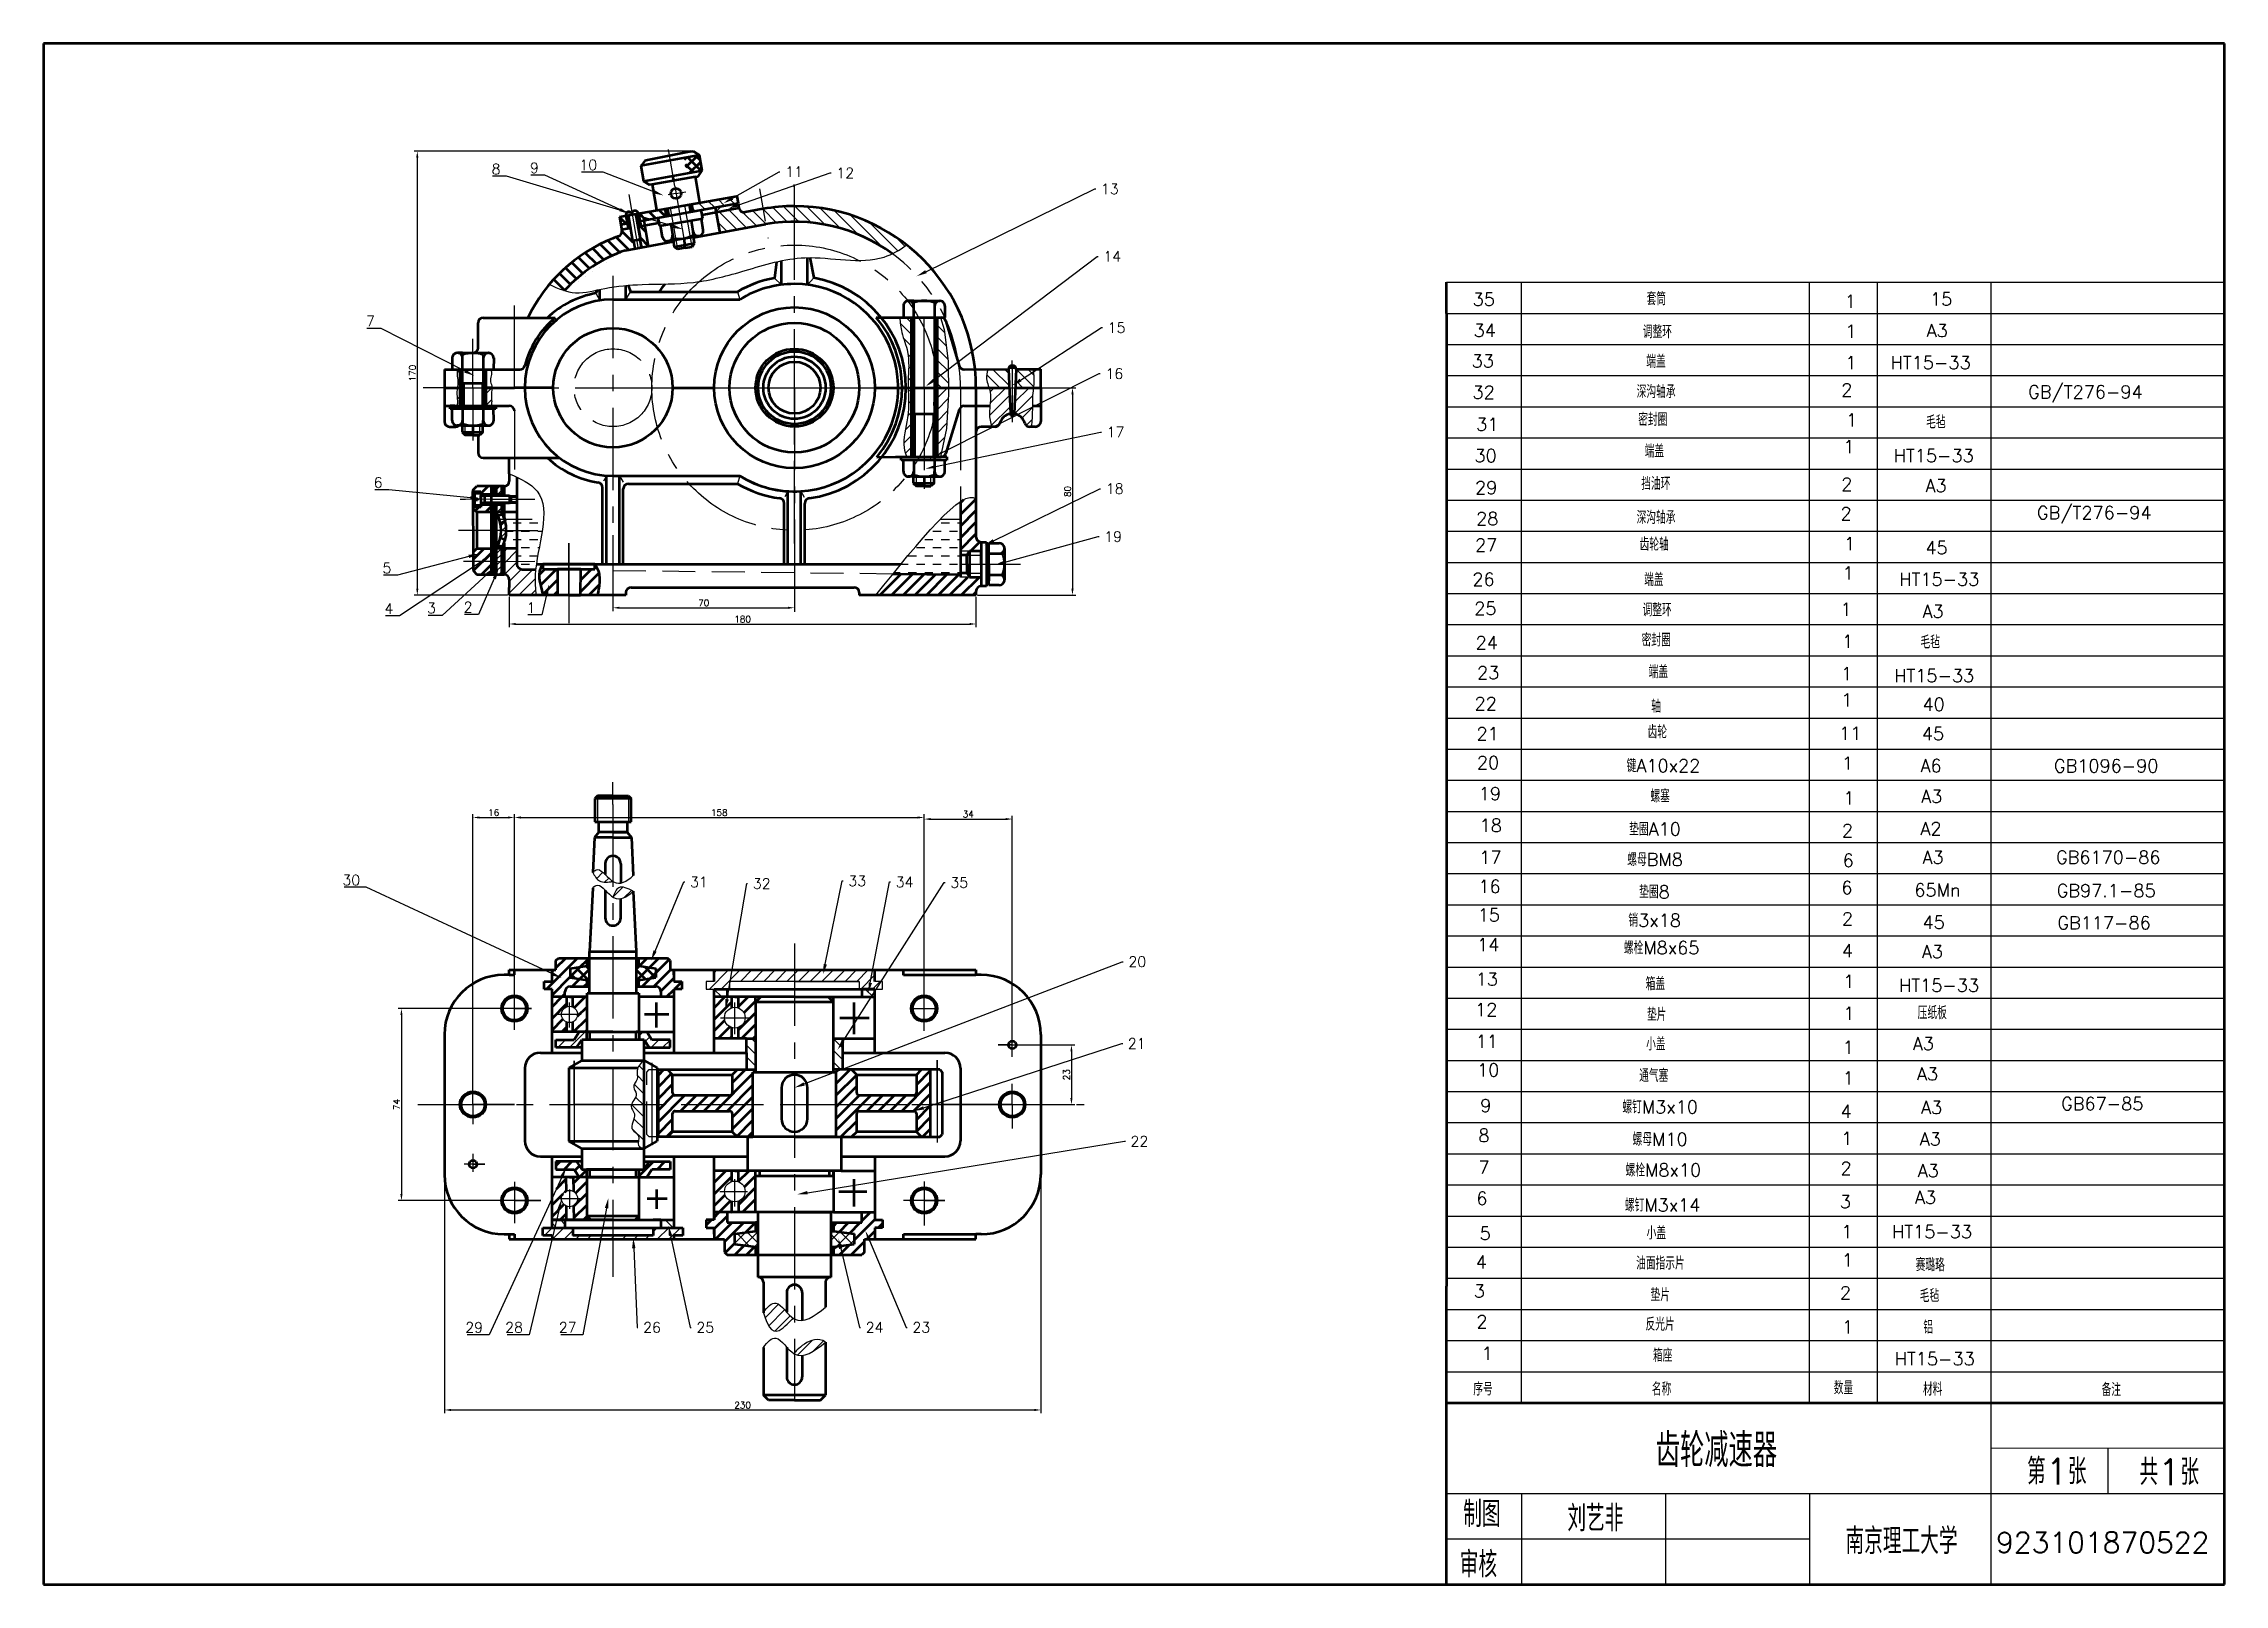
# Model space of a CAD drawing. Header units: millimetres. Extents: x 0 to 3256, y 0 to 1469.
# Drawn here: x 923 to 1764, y 256 to 850 of the extents above; entities that cross this region are included whole.
import ezdxf
from ezdxf import colors
from ezdxf.entities.mleader import LeaderData, LeaderLine
from ezdxf.math import Vec2, Vec3

# ---------------------------------------------------------------- set-up
doc = ezdxf.new("R2010")
doc.units = ezdxf.units.MM
doc.linetypes.add('CENTER', pattern=[50.8, 31.75, -6.35, 6.35, -6.35])
doc.linetypes.add('DASHED', pattern=[19.05, 12.7, -6.35])
doc.layers.add('图层1', color=7, linetype='Continuous', lineweight=50)
doc.layers.add('图层2', color=240, linetype='CENTER')
doc.layers.add('图层3', color=100, linetype='DASHED')
doc.styles.get("Standard").update_dxf_attribs({"font": 'txt', "bigfont": 'gbcbig.shx'})
doc.dimstyles.new('ISO-25', dxfattribs={"dimtxt": 2.5, "dimasz": 2.5, "dimexe": 1.25, "dimexo": 0.625, "dimtad": 1, "dimtxsty": 'Standard', "dimcen": 2.5, "dimadec": 0, "dimazin": 0, "dimtfac": 1, "dimtmove": 0, "dimatfit": 3, "dimfxl": 1, "dimarcsym": 0})
pattern_1 = [(45, (100.4694, -26.6494), (-2.245064, 2.245064), [])]
pattern_2 = [(45, (100.4694, -76.8676), (-2.245064, 2.245064), [])]
pattern_3 = [(135, (100.4694, -76.8676), (-2.245064, -2.245064), [])]
pattern_4 = [(45, (100.4694, -76.8676), (-2.245064, 2.245064), []), (135, (100.4694, -76.8676), (-2.245064, -2.245064), [])]
pattern_5 = [(45, (100.4694, -26.6494), (-1.122532, 1.122532), [])]
pattern_6 = [(135, (100.4694, -26.6494), (-1.122532, -1.122532), [])]
pattern_7 = [(0, (100.4694, -26.6494), (3.175, 3.175), [3.175, -3.175])]
pattern_8 = [(135, (100.4694, -26.6494), (-2.245064, -2.245064), [])]

msp = doc.modelspace()

# ---------------------------------------------------------------- texts
at = {"color": 7}
for s, height, p in [('35', 5, (1473.854, 749.236)), ('套筒', 5, (1540.923, 749.439)), ('1', 5, (1617.325, 748.49)), ('15', 5, (1650.227, 749.309)), ('34', 5, (1474.219, 737.249)), ('调整环', 5, (1539.464, 736.713)), ('1', 5, (1617.552, 736.929)), ('A3', 5, (1648.909, 737.193)), ('33', 5, (1473.469, 725.469)), ('端盖', 5, (1540.797, 725.287)), ('1', 5, (1617.618, 724.799)), ('HT15-33', 5, (1635.032, 724.806)), ('32', 5, (1473.794, 713.408)), ('深沟轴承', 5, (1537.083, 713.612)), ('2', 5, (1615.971, 714.277)), ('GB/T276-94', 5, (1688.074, 713.544)), ('密封圈', 5, (1537.695, 702.893)), ('1', 5, (1617.816, 702.687)), ('毛毡', 5, (1648.711, 701.912)), ('31', 5, (1475.166, 701.034)), ('30', 5, (1474.552, 688.895)), ('端盖', 5, (1540.164, 690.697)), ('1', 5, (1616.762, 692.415)), ('HT15-33', 5, (1636.195, 688.962)), ('29', 5, (1474.768, 676.612)), ('挡油环', 5, (1538.841, 678.146)), ('2', 5, (1615.971, 677.928)), ('A3', 5, (1648.462, 677.394)), ('GB/T276-94', 5, (1691.464, 666.957)), ('28', 5, (1475.166, 664.688)), ('深沟轴承', 5, (1537.048, 665.107)), ('2', 5, (1615.708, 666.602)), ('27', 5, (1474.768, 654.48)), ('齿轮轴', 5, (1538.215, 654.764)), ('1', 5, (1617.025, 655.012)), ('45', 5, (1648.426, 653.424)), ('1', 5, (1616.498, 643.686)), ('26', 5, (1473.722, 641.276)), ('端盖', 5, (1539.967, 641.162)), ('HT15-33', 5, (1638.369, 641.315)), ('25', 5, (1474.45, 630.039)), ('调整环', 5, (1539.339, 629.511)), ('1', 5, (1615.708, 629.726)), ('A3', 5, (1647.328, 628.935)), ('密封圈', 5, (1538.996, 617.868)), ('毛毡', 5, (1646.538, 617.082)), ('24', 5, (1474.985, 616.795)), ('1', 5, (1616.276, 617.322)), ('23', 5, (1475.527, 605.243)), ('端盖', 5, (1541.682, 605.622)), ('1', 5, (1615.963, 604.921)), ('HT15-33', 5, (1636.394, 604.134)), ('22', 5, (1474.578, 593.378)), ('轴', 5, (1542.665, 592.299)), ('1', 5, (1615.97, 594.771)), ('40', 5, (1647.328, 593.113)), ('21', 5, (1475.305, 581.706)), ('齿轮', 5, (1541.29, 582.422)), ('11', 5, (1615.183, 581.929)), ('45', 5, (1647.041, 581.775)), ('20', 5, (1475.477, 570.629)), ('键A10x22', 5, (1533.206, 569.415)), ('1', 5, (1616.232, 570.396)), ('A6', 5, (1646.55, 569.377)), ('GB1096-90', 5, (1698.01, 569.357)), ('19', 5, (1476.228, 558.665)), ('螺塞', 5, (1542.386, 557.726)), ('1', 5, (1616.793, 556.971)), ('A3', 5, (1646.801, 557.554)), ('18', 5, (1476.536, 546.375)), ('垫圈A10', 5, (1534.198, 544.969)), ('2', 5, (1616.261, 544.405)), ('A2', 5, (1646.49, 545.174)), ('17', 5, (1476.402, 534.065)), ('螺母BM8', 5, (1533.476, 533.257)), ('A3', 5, (1647.328, 534.111)), ('GB6170-86', 5, (1698.819, 534.128)), ('6', 5, (1616.552, 532.909)), ('16', 5, (1476.036, 522.872)), ('垫圈8', 5, (1538.057, 520.771)), ('6', 5, (1615.97, 522.433)), ('65Mn', 5, (1644.166, 521.468)), ('GB97.1-85', 5, (1699.09, 521.268)), ('15', 5, (1475.785, 511.87)), ('销3x18', 5, (1533.891, 509.794)), ('2', 5, (1616.232, 510.376)), ('45', 5, (1647.31, 509.068)), ('GB117-86', 5, (1699.32, 508.834)), ('14', 5, (1475.535, 500.368)), ('螺栓M8x65', 5, (1532.149, 499.234)), ('4', 5, (1616.232, 498.057)), ('A3', 5, (1647.041, 497.736)), ('13', 5, (1475.035, 487.116)), ('箱盖', 5, (1540.543, 485.338)), ('1', 5, (1616.757, 486.263)), ('HT15-33', 5, (1638.265, 484.747)), ('12', 5, (1474.785, 475.365)), ('压纸板', 5, (1645.452, 474.177)), ('垫片', 5, (1541.061, 473.472)), ('1', 5, (1616.757, 473.945)), ('11', 5, (1475.035, 463.113)), ('小盖', 5, (1540.731, 462.124)), ('1', 5, (1616.494, 460.84)), ('A3', 5, (1643.598, 462.265)), ('10', 5, (1475.535, 452.111)), ('通气塞', 5, (1538.037, 449.968)), ('A3', 5, (1645.187, 450.618)), ('1', 5, (1616.531, 449.016)), ('9', 5, (1476.786, 438.359)), ('螺钉M3x10', 5, (1531.572, 437.853)), ('4', 5, (1615.686, 436.123)), ('A3', 5, (1646.776, 437.647)), ('GB67-85', 5, (1700.785, 439.106)), ('8', 5, (1476.036, 426.857)), ('螺母M10', 5, (1535.51, 425.408)), ('1', 5, (1615.97, 425.719)), ('A3', 5, (1646.246, 425.47)), ('7', 5, (1476.036, 414.606)), ('螺栓M8x10', 5, (1532.815, 413.522)), ('2', 5, (1615.708, 414.186)), ('A3', 5, (1645.452, 413.294)), ('6', 5, (1475.285, 402.604)), ('螺钉M3x14', 5, (1532.526, 400.019)), ('3', 5, (1615.424, 401.3)), ('A3', 5, (1644.392, 402.97)), ('5', 5, (1476.536, 389.102)), ('小盖', 5, (1540.919, 389.271)), ('1', 5, (1616.006, 389.768)), ('HT15-33', 5, (1635.552, 389.735)), ('4', 5, (1475.035, 378.1)), ('油面指示片', 5, (1536.878, 377.634)), ('1', 5, (1616.232, 378.803)), ('赛璐珞', 5, (1644.685, 377.019)), ('3', 5, (1474.285, 366.849)), ('垫片', 5, (1542.448, 365.443)), ('2', 5, (1615.467, 366.186)), ('毛毡', 5, (1646.251, 365.084)), ('2', 5, (1475.285, 355.097)), ('反光片', 5, (1540.5, 354.108)), ('1', 5, (1616.312, 353.045)), ('铝', 5, (1647.654, 352.931)), ('1', 5, (1477.286, 342.845)), ('箱座', 5, (1543.364, 342.083)), ('HT15-33', 5, (1636.606, 340.754)), ('序号', 5, (1474.087, 329.101)), ('名称', 5, (1542.93, 329.102)), ('数量', 5, (1613.093, 329.576)), ('材料', 5, (1647.479, 329.071)), ('备注', 5, (1716.376, 328.863)), ('齿轮减速器', 13, (1544.445, 301.503)), ('第1张', 10, (1687.624, 294.853)), ('共1张', 10, (1731.003, 294.587)), ('制图', 10, (1470.194, 278.359)), ('刘艺非', 10, (1510.38, 276.763)), ('南京理工大学', 10, (1617.631, 267.984)), ('审核', 10, (1468.864, 258.939)), ('923101870522', 8, (1675.659, 268.413))]:
    msp.add_text(s, height=height, dxfattribs=at).set_placement(p)

# ---------------------------------------------------------------- blocks, each defined once
blk = doc.blocks.new('*D1')
at = {"color": 0, "lineweight": -2, "transparency": 16777216}
for p, q in [((1103.67, 478.27), (1059.48, 478.27)), ((1060.73, 475.77), (1060.73, 406.77)), ((1103.67, 404.27), (1059.48, 404.27))]:
    blk.add_line(p, q, dxfattribs=at)
at = {"color": 0, "transparency": 16777216}
for points in [[(1060.31, 475.77), (1061.15, 475.77), (1060.73, 478.27)], [(1060.31, 406.77), (1061.15, 406.77), (1060.73, 404.27)]]:
    blk.add_solid(points, dxfattribs=at)
at = {"layer": 'Defpoints', "color": 0, "transparency": 16777216}
for p in [(1104.3, 478.27), (1060.73, 404.27), (1104.3, 404.27)]:
    blk.add_point(p, dxfattribs=at)
at = {"color": 0, "transparency": 16777216, "insert": (1058.85, 441.27), "char_height": 2.5, "attachment_point": 5, "rotation": 90}
blk.add_mtext('74', dxfattribs=at)
blk = doc.blocks.new('*D2')
at = {"color": 0, "lineweight": -2, "transparency": 16777216}
for p, q in [((1296.92, 464.27), (1320.36, 464.27)), ((1319.11, 461.77), (1319.11, 443.77)), ((1296.92, 441.27), (1320.36, 441.27))]:
    blk.add_line(p, q, dxfattribs=at)
at = {"color": 0, "transparency": 16777216}
for points in [[(1318.69, 461.77), (1319.52, 461.77), (1319.11, 464.27)], [(1318.69, 443.77), (1319.52, 443.77), (1319.11, 441.27)]]:
    blk.add_solid(points, dxfattribs=at)
at = {"layer": 'Defpoints', "color": 0, "transparency": 16777216}
for p in [(1296.3, 464.27), (1296.3, 441.27), (1319.11, 441.27)]:
    blk.add_point(p, dxfattribs=at)
at = {"color": 0, "transparency": 16777216, "insert": (1317.23, 452.77), "char_height": 2.5, "attachment_point": 5, "rotation": 90}
blk.add_mtext('23', dxfattribs=at)
blk = doc.blocks.new('*D3')
at = {"color": 0, "lineweight": -2, "transparency": 16777216}
for p, q in [((1088.3, 441.9), (1088.3, 553.2)), ((1090.8, 551.95), (1101.8, 551.95)), ((1104.3, 478.9), (1104.3, 553.2))]:
    blk.add_line(p, q, dxfattribs=at)
at = {"color": 0, "transparency": 16777216}
for points in [[(1090.8, 552.36), (1090.8, 551.53), (1088.3, 551.95)], [(1101.8, 552.36), (1101.8, 551.53), (1104.3, 551.95)]]:
    blk.add_solid(points, dxfattribs=at)
at = {"layer": 'Defpoints', "color": 0, "transparency": 16777216}
for p in [(1104.3, 551.95), (1104.3, 478.27), (1088.3, 441.27)]:
    blk.add_point(p, dxfattribs=at)
at = {"color": 0, "transparency": 16777216, "insert": (1096.3, 553.82), "char_height": 2.5, "attachment_point": 5}
blk.add_mtext('16', dxfattribs=at)
blk = doc.blocks.new('*D4')
at = {"color": 0, "lineweight": -2, "transparency": 16777216}
for p, q in [((1104.3, 478.9), (1104.3, 553.2)), ((1106.8, 551.95), (1259.8, 551.95)), ((1262.3, 478.9), (1262.3, 553.2))]:
    blk.add_line(p, q, dxfattribs=at)
at = {"color": 0, "transparency": 16777216}
for points in [[(1106.8, 552.36), (1106.8, 551.53), (1104.3, 551.95)], [(1259.8, 552.36), (1259.8, 551.53), (1262.3, 551.95)]]:
    blk.add_solid(points, dxfattribs=at)
at = {"layer": 'Defpoints', "color": 0, "transparency": 16777216}
for p in [(1262.3, 551.95), (1104.3, 478.27), (1262.3, 478.27)]:
    blk.add_point(p, dxfattribs=at)
at = {"color": 0, "transparency": 16777216, "insert": (1183.3, 553.82), "char_height": 2.5, "attachment_point": 5}
blk.add_mtext('158', dxfattribs=at)
blk = doc.blocks.new('*D5')
at = {"color": 0, "lineweight": -2, "transparency": 16777216}
for p, q in [((1262.3, 478.9), (1262.3, 552.59)), ((1264.8, 551.34), (1293.8, 551.34)), ((1296.3, 464.9), (1296.3, 552.59))]:
    blk.add_line(p, q, dxfattribs=at)
at = {"color": 0, "transparency": 16777216}
for points in [[(1264.8, 551.75), (1264.8, 550.92), (1262.3, 551.34)], [(1293.8, 551.75), (1293.8, 550.92), (1296.3, 551.34)]]:
    blk.add_solid(points, dxfattribs=at)
at = {"layer": 'Defpoints', "color": 0, "transparency": 16777216}
for p in [(1296.3, 551.34), (1262.3, 478.27), (1296.3, 464.27)]:
    blk.add_point(p, dxfattribs=at)
at = {"color": 0, "transparency": 16777216, "insert": (1279.3, 553.21), "char_height": 2.5, "attachment_point": 5}
blk.add_mtext('34', dxfattribs=at)
blk = doc.blocks.new('*D6')
at = {"color": 0, "lineweight": -2, "transparency": 16777216}
for p, q in [((1077.3, 440.65), (1077.3, 322.28)), ((1307.3, 440.65), (1307.3, 322.28)), ((1079.8, 323.53), (1304.8, 323.53))]:
    blk.add_line(p, q, dxfattribs=at)
at = {"color": 0, "transparency": 16777216}
for points in [[(1079.8, 323.95), (1079.8, 323.12), (1077.3, 323.53)], [(1304.8, 323.95), (1304.8, 323.12), (1307.3, 323.53)]]:
    blk.add_solid(points, dxfattribs=at)
at = {"layer": 'Defpoints', "color": 0, "transparency": 16777216}
for p in [(1077.3, 441.27), (1307.3, 441.27), (1307.3, 323.53)]:
    blk.add_point(p, dxfattribs=at)
at = {"color": 0, "transparency": 16777216, "insert": (1192.3, 325.41), "char_height": 2.5, "attachment_point": 5}
blk.add_mtext('230', dxfattribs=at)
blk = doc.blocks.new('*D7')
at = {"color": 0, "lineweight": -2, "transparency": 16777216}
for p, q in [((1102.3, 637.01), (1102.3, 625.29)), ((1282.3, 637.01), (1282.3, 625.29)), ((1104.8, 626.54), (1279.8, 626.54))]:
    blk.add_line(p, q, dxfattribs=at)
at = {"color": 0, "transparency": 16777216}
for points in [[(1104.8, 626.96), (1104.8, 626.13), (1102.3, 626.54)], [(1279.8, 626.96), (1279.8, 626.13), (1282.3, 626.54)]]:
    blk.add_solid(points, dxfattribs=at)
at = {"layer": 'Defpoints', "color": 0, "transparency": 16777216}
for p in [(1102.3, 637.64), (1282.3, 637.64), (1282.3, 626.54)]:
    blk.add_point(p, dxfattribs=at)
at = {"color": 0, "transparency": 16777216, "insert": (1192.3, 628.42), "char_height": 2.5, "attachment_point": 5}
blk.add_mtext('180', dxfattribs=at)
blk = doc.blocks.new('*D8')
at = {"color": 0, "lineweight": -2, "transparency": 16777216}
for p, q in [((1282.92, 717.64), (1320.76, 717.64)), ((1319.51, 715.14), (1319.51, 640.14)), ((1282.92, 637.64), (1320.76, 637.64))]:
    blk.add_line(p, q, dxfattribs=at)
at = {"color": 0, "transparency": 16777216}
for points in [[(1319.09, 715.14), (1319.93, 715.14), (1319.51, 717.64)], [(1319.09, 640.14), (1319.93, 640.14), (1319.51, 637.64)]]:
    blk.add_solid(points, dxfattribs=at)
at = {"layer": 'Defpoints', "color": 0, "transparency": 16777216}
for p in [(1282.3, 717.64), (1282.3, 637.64), (1319.51, 637.64)]:
    blk.add_point(p, dxfattribs=at)
at = {"color": 0, "transparency": 16777216, "insert": (1317.63, 677.64), "char_height": 2.5, "attachment_point": 5, "rotation": 90}
blk.add_mtext('80', dxfattribs=at)
blk = doc.blocks.new('*D9')
at = {"color": 0, "lineweight": -2, "transparency": 16777216}
for p, q in [((1142.3, 649.01), (1142.3, 631.55)), ((1212.3, 649.01), (1212.3, 631.55)), ((1144.8, 632.8), (1209.8, 632.8))]:
    blk.add_line(p, q, dxfattribs=at)
at = {"color": 0, "transparency": 16777216}
for points in [[(1144.8, 633.21), (1144.8, 632.38), (1142.3, 632.8)], [(1209.8, 633.21), (1209.8, 632.38), (1212.3, 632.8)]]:
    blk.add_solid(points, dxfattribs=at)
at = {"layer": 'Defpoints', "color": 0, "transparency": 16777216}
for p in [(1142.3, 649.64), (1212.3, 649.64), (1212.3, 632.8)]:
    blk.add_point(p, dxfattribs=at)
at = {"color": 0, "transparency": 16777216, "insert": (1177.3, 634.67), "char_height": 2.5, "attachment_point": 5}
blk.add_mtext('70', dxfattribs=at)
blk = doc.blocks.new('*D10')
at = {"color": 0, "lineweight": -2, "transparency": 16777216}
for p, q in [((1172.66, 808.86), (1065.59, 808.86)), ((1066.84, 806.36), (1066.84, 640.14)), ((1101.67, 637.64), (1065.59, 637.64))]:
    blk.add_line(p, q, dxfattribs=at)
at = {"color": 0, "transparency": 16777216}
for points in [[(1066.42, 806.36), (1067.25, 806.36), (1066.84, 808.86)], [(1066.42, 640.14), (1067.25, 640.14), (1066.84, 637.64)]]:
    blk.add_solid(points, dxfattribs=at)
at = {"layer": 'Defpoints', "color": 0, "transparency": 16777216}
for p in [(1173.29, 808.86), (1066.84, 637.64), (1102.3, 637.64)]:
    blk.add_point(p, dxfattribs=at)
at = {"color": 0, "transparency": 16777216, "insert": (1064.96, 723.25), "char_height": 2.5, "attachment_point": 5, "rotation": 90}
blk.add_mtext('170', dxfattribs=at)

# ---------------------------------------------------------------- dimensions: what is measured, and where the dimension line sits
at = {"color": 7}
dim = msp.add_linear_dim(base=(1066.837, 637.636), p1=(1173.289, 808.86), p2=(1102.297, 637.636), angle=90, text='170', dimstyle='ISO-25', dxfattribs=at)
dim.commit()
dim.dimension.update_dxf_attribs({"geometry": '*D10', "text_midpoint": (1064.962, 723.248)})
for base, p1, p2, picture, middle in [((1319.51, 637.636), (1282.297, 717.636), (1282.297, 637.636), '*D8', (1317.635, 677.636)), ((1060.729, 404.272), (1104.297, 478.272), (1104.297, 404.272), '*D1', (1058.854, 441.272)), ((1319.107, 441.272), (1296.297, 464.272), (1296.297, 441.272), '*D2', (1317.232, 452.772))]:
    dim = msp.add_linear_dim(base=base, p1=p1, p2=p2, angle=90, dimstyle='ISO-25', dxfattribs=at)
    dim.commit()
    dim.dimension.update_dxf_attribs({"geometry": picture, "text_midpoint": middle})
for base, p1, p2, picture, middle in [((1212.297, 632.795), (1142.297, 649.636), (1212.297, 649.636), '*D9', (1177.297, 634.67)), ((1282.297, 626.545), (1102.297, 637.636), (1282.297, 637.636), '*D7', (1192.297, 628.42)), ((1104.297, 551.946), (1088.297, 441.272), (1104.297, 478.272), '*D3', (1096.297, 553.821)), ((1262.297, 551.946), (1104.297, 478.272), (1262.297, 478.272), '*D4', (1183.297, 553.821)), ((1296.297, 551.335), (1262.297, 478.272), (1296.297, 464.272), '*D5', (1279.297, 553.21)), ((1307.297, 323.532), (1077.297, 441.272), (1307.297, 441.272), '*D6', (1192.297, 325.407))]:
    dim = msp.add_linear_dim(base=base, p1=p1, p2=p2, dimstyle='ISO-25', dxfattribs=at)
    dim.commit()
    dim.dimension.update_dxf_attribs({"geometry": picture, "text_midpoint": middle})

# ---------------------------------------------------------------- hatches: boundary and pattern name
h = msp.add_hatch()
h.set_pattern_fill('ANSI31', angle=90)
h.set_pattern_definition(pattern_8)
h.paths.add_polyline_path([(1190.581, 788.75), (1190.097, 791.547), (1172.619, 788.461), (1173.133, 785.606)])
h = msp.add_hatch()
h.set_pattern_fill('ANSI31')
h.set_pattern_definition(pattern_1)
h.paths.add_polyline_path([(1190.581, 788.75), (1181.724, 787.155), (1182.047, 785.317), (1190.893, 786.944)])
h = msp.add_hatch()
h.set_pattern_fill('ANSI31', angle=90)
h.set_pattern_definition(pattern_8)
h.paths.add_polyline_path([(1212.297, 787.636, 0.0436609), (1200.141, 786.572), (1193.226, 785.305, -0.4171777), (1190.895, 786.932), (1190.893, 786.944), (1182.047, 785.317), (1183.447, 777.359), (1201.183, 780.664, -0.0436609), (1212.297, 781.636)])
edge = h.paths.add_edge_path()
edge.add_line((1212.297, 787.636), (1212.297, 781.636))
edge.add_arc((1212.297, 717.636), 64, 53.845322, 90, ccw=False)
edge.add_spline(control_points=[(1250.054, 769.311), (1251.948, 770.231), (1253.776, 771.379), (1255.567, 772.66)], knot_values=[137.4034375, 137.4034375, 137.4034375, 137.4034375, 143.9216236, 143.9216236, 143.9216236, 143.9216236], degree=3, periodic=0)
edge.add_arc((1212.297, 717.636), 70, 51.819248, 90)
h = msp.add_hatch()
h.set_pattern_fill('ANSI31', angle=90)
h.set_pattern_definition(pattern_8)
edge = h.paths.add_edge_path()
edge.add_line((1257.297, 744.723), (1254.304, 744.723))
edge.add_line((1254.304, 744.723), (1252.862, 744.723))
edge.add_spline(control_points=[(1252.862, 744.723), (1253.034, 742.768), (1253.545, 738.237), (1256.935, 730.491), (1256.125, 723.147), (1256.153, 718.525), (1256.168, 717.636)], knot_values=[1.355814, 1.355814, 1.355814, 1.355814, 7.2202021, 15.0150033, 26.1550633, 28.815585, 28.815585, 28.815585, 28.815585], degree=3, periodic=0)
edge.add_line((1256.168, 717.636), (1257.297, 717.636))
edge.add_line((1257.297, 717.636), (1257.297, 744.723))
h.paths.add_polyline_path([(1269.988, 740.064), (1268.549, 744.723), (1267.297, 744.723), (1267.297, 717.636), (1271.68, 717.636), (1271.615, 727.87)])
h = msp.add_hatch()
h.set_pattern_fill('ANSI31', angle=90)
h.set_pattern_definition([(135, (104.4694, -26.6494), (-2.245064, -2.245064), [])])
edge = h.paths.add_edge_path()
edge.add_line((1083.297, 724.636), (1082.398, 724.636))
edge.add_spline(control_points=[(1082.398, 724.636), (1082.288, 724.021), (1082.079, 722.499), (1082.695, 720.163), (1082.404, 718.446), (1082.276, 717.636)], knot_values=[0.6160798, 0.6160798, 0.6160798, 0.6160798, 2.4750028, 5.2154172, 7.6591436, 7.6591436, 7.6591436, 7.6591436], degree=3, periodic=0)
edge.add_line((1082.276, 717.636), (1083.297, 717.636))
edge.add_line((1083.297, 717.636), (1083.297, 724.636))
h.paths.add_polyline_path([(1095.069, 720.071), (1095.069, 720.071), (1095.07, 720.07)])
h.paths.add_polyline_path([(1095.315, 724.283), (1095.387, 723.93), (1095.384, 723.946), (1095.379, 723.974), (1095.374, 724.002), (1095.369, 724.029), (1095.363, 724.057), (1095.358, 724.084), (1095.352, 724.112), (1095.347, 724.139), (1095.341, 724.167), (1095.335, 724.195), (1095.329, 724.222), (1095.323, 724.25), (1095.316, 724.277)])
h.paths.add_polyline_path([(1095.387, 723.929), (1095.438, 723.577), (1095.437, 723.588), (1095.434, 723.616), (1095.431, 723.643), (1095.427, 723.671), (1095.424, 723.698), (1095.42, 723.726), (1095.416, 723.753), (1095.412, 723.781), (1095.407, 723.809), (1095.403, 723.836), (1095.399, 723.864), (1095.394, 723.891), (1095.389, 723.919)])
h.paths.add_polyline_path([(1095.228, 724.636), (1095.315, 724.283), (1095.31, 724.305), (1095.304, 724.333), (1095.297, 724.36), (1095.291, 724.388), (1095.284, 724.415), (1095.277, 724.443), (1095.271, 724.47), (1095.264, 724.498), (1095.257, 724.526), (1095.25, 724.553), (1095.243, 724.581), (1095.236, 724.608)])
h.paths.add_polyline_path([(1095.438, 723.576), (1095.463, 723.224), (1095.463, 723.23), (1095.462, 723.257), (1095.461, 723.285), (1095.46, 723.312), (1095.458, 723.34), (1095.457, 723.367), (1095.455, 723.395), (1095.453, 723.423), (1095.451, 723.45), (1095.448, 723.478), (1095.446, 723.505), (1095.443, 723.533), (1095.44, 723.56)])
h.paths.add_polyline_path([(1095.616, 717.988), (1095.637, 717.636), (1095.637, 717.664), (1095.636, 717.691), (1095.635, 717.719), (1095.634, 717.746), (1095.633, 717.774), (1095.631, 717.802), (1095.629, 717.829), (1095.628, 717.857), (1095.626, 717.884), (1095.623, 717.912), (1095.621, 717.939), (1095.619, 717.967)])
h.paths.add_polyline_path([(1095.454, 722.871), (1095.407, 722.519), (1095.411, 722.541), (1095.416, 722.568), (1095.42, 722.596), (1095.425, 722.623), (1095.429, 722.651), (1095.433, 722.678), (1095.436, 722.706), (1095.44, 722.734), (1095.443, 722.761), (1095.446, 722.789), (1095.449, 722.816), (1095.452, 722.844)])
h.paths.add_polyline_path([(1095.463, 723.224), (1095.454, 722.871), (1095.456, 722.899), (1095.458, 722.926), (1095.459, 722.954), (1095.461, 722.982), (1095.462, 723.009), (1095.463, 723.037), (1095.463, 723.064), (1095.464, 723.092), (1095.464, 723.119), (1095.464, 723.147), (1095.464, 723.174), (1095.463, 723.202)])
h.paths.add_polyline_path([(1095.563, 718.339), (1095.616, 717.989), (1095.616, 717.994), (1095.613, 718.022), (1095.61, 718.049), (1095.606, 718.077), (1095.603, 718.104), (1095.599, 718.132), (1095.595, 718.159), (1095.591, 718.186), (1095.586, 718.214), (1095.581, 718.241), (1095.576, 718.268), (1095.571, 718.296), (1095.566, 718.323)])
h.paths.add_polyline_path([(1095.407, 722.518), (1095.331, 722.167), (1095.335, 722.183), (1095.342, 722.21), (1095.348, 722.238), (1095.354, 722.265), (1095.361, 722.293), (1095.367, 722.32), (1095.373, 722.348), (1095.379, 722.376), (1095.385, 722.403), (1095.39, 722.431), (1095.396, 722.458), (1095.401, 722.486), (1095.406, 722.513)])
h.paths.add_polyline_path([(1095.476, 718.688), (1095.562, 718.34), (1095.56, 718.35), (1095.555, 718.378), (1095.549, 718.405), (1095.542, 718.432), (1095.536, 718.459), (1095.529, 718.487), (1095.523, 718.514), (1095.516, 718.541), (1095.509, 718.568), (1095.502, 718.596), (1095.494, 718.623), (1095.487, 718.65), (1095.479, 718.677)])
h.paths.add_polyline_path([(1095.331, 722.166), (1095.24, 721.815), (1095.243, 721.826), (1095.25, 721.853), (1095.257, 721.881), (1095.265, 721.908), (1095.272, 721.935), (1095.279, 721.963), (1095.286, 721.99), (1095.293, 722.018), (1095.301, 722.045), (1095.308, 722.073), (1095.315, 722.1), (1095.321, 722.128), (1095.328, 722.155)])
h.paths.add_polyline_path([(1095.369, 719.034), (1095.476, 718.689), (1095.471, 718.704), (1095.463, 718.731), (1095.455, 718.758), (1095.447, 718.786), (1095.439, 718.813), (1095.431, 718.84), (1095.423, 718.867), (1095.414, 718.894), (1095.406, 718.921), (1095.397, 718.948), (1095.388, 718.975), (1095.38, 719.002), (1095.371, 719.029)])
h.paths.add_polyline_path([(1095.149, 721.464), (1095.149, 721.463), (1095.149, 721.464)])
h.paths.add_polyline_path([(1095.332, 719.149), (1095.369, 719.036), (1095.362, 719.056), (1095.353, 719.083), (1095.345, 719.11), (1095.336, 719.137)])
h.paths.add_polyline_path([(1095.026, 720.765), (1095.026, 720.759), (1095.026, 720.765), (1095.026, 720.765)])
h.paths.add_polyline_path([(1095.152, 719.726), (1095.152, 719.726), (1095.152, 719.725)])
h.paths.add_polyline_path([(1095.023, 720.418), (1095.023, 720.417), (1095.023, 720.417)])
h = msp.add_hatch()
h.set_pattern_fill('ANSI31', angle=90)
h.set_pattern_definition(pattern_8)
edge = h.paths.add_edge_path()
edge.add_spline(control_points=[(1286.829, 724.697), (1286.537, 723.469), (1286.058, 721.073), (1286.924, 718.77), (1287.295, 717.636)], knot_values=[0.5794335, 0.5794335, 0.5794335, 0.5794335, 4.2677242, 7.8011857, 7.8011857, 7.8011857, 7.8011857], degree=3, periodic=0)
edge.add_line((1287.295, 717.636), (1295.107, 717.636))
edge.add_line((1295.107, 717.636), (1294.797, 724.743))
edge.add_line((1294.797, 724.743), (1286.829, 724.697))
edge = h.paths.add_edge_path()
edge.add_line((1297.485, 717.636), (1304.438, 717.636))
edge.add_spline(control_points=[(1304.438, 717.636), (1304.586, 718.934), (1304.816, 721.33), (1304.429, 723.707), (1304.218, 724.797)], knot_values=[1.1586661, 1.1586661, 1.1586661, 1.1586661, 5.0616054, 8.3722851, 8.3722851, 8.3722851, 8.3722851], degree=3, periodic=0)
edge.add_line((1304.218, 724.797), (1304.133, 724.797))
edge.add_line((1304.133, 724.797), (1297.797, 724.76))
edge.add_line((1297.797, 724.76), (1297.485, 717.636))
h = msp.add_hatch()
h.set_pattern_fill('ANSI31')
h.set_pattern_definition([(45, (104.4694, -26.6494), (-2.245064, 2.245064), [])])
edge = h.paths.add_edge_path()
edge.add_spline(control_points=[(1095.392, 710.636), (1095.467, 711.215), (1095.622, 712.725), (1095.24, 715.054), (1095.652, 716.825), (1095.637, 717.636)], knot_values=[7.6203163, 7.6203163, 7.6203163, 7.6203163, 9.3639012, 12.1706756, 14.6253814, 14.6253814, 14.6253814, 14.6253814], degree=3, periodic=0)
edge.add_line((1095.637, 717.636), (1093.297, 717.636))
edge.add_line((1093.297, 717.636), (1093.297, 710.636))
edge.add_line((1093.297, 710.636), (1095.392, 710.636))
edge = h.paths.add_edge_path()
edge.add_line((1083.297, 717.636), (1082.276, 717.636))
edge.add_spline(control_points=[(1082.276, 717.636), (1082.188, 717.075), (1081.937, 715.377), (1082.385, 713.041), (1082.282, 711.268), (1082.23, 710.636)], knot_values=[7.6591436, 7.6591436, 7.6591436, 7.6591436, 9.3511953, 12.7769819, 14.6761156, 14.6761156, 14.6761156, 14.6761156], degree=3, periodic=0)
edge.add_line((1082.23, 710.636), (1083.297, 710.636))
edge.add_line((1083.297, 710.636), (1083.297, 717.636))
h = msp.add_hatch()
h.set_pattern_fill('ANSI31')
h.set_pattern_definition(pattern_1)
edge = h.paths.add_edge_path()
edge.add_line((1257.297, 717.636), (1256.168, 717.636))
edge.add_spline(control_points=[(1256.168, 717.636), (1256.23, 713.743), (1256.698, 706.041), (1253.645, 697.01), (1255.15, 692.124), (1255.536, 690.966)], knot_values=[28.815585, 28.815585, 28.815585, 28.815585, 40.4650278, 52.0819937, 55.7002112, 55.7002112, 55.7002112, 55.7002112], degree=3, periodic=0)
edge.add_line((1255.536, 690.966), (1257.297, 690.966))
edge.add_line((1257.297, 690.966), (1257.297, 717.636))
h.paths.add_polyline_path([(1271.696, 715.107), (1271.68, 717.636), (1267.297, 717.636), (1267.297, 690.966), (1268.603, 690.966), (1270.964, 701.856)])
h = msp.add_hatch()
h.set_pattern_fill('ANSI31')
h.set_pattern_definition(pattern_1)
edge = h.paths.add_edge_path()
edge.add_line((1295.107, 717.636), (1287.295, 717.636))
edge.add_spline(control_points=[(1287.295, 717.636), (1287.487, 717.049), (1288.178, 714.766), (1287.878, 712.387), (1287.686, 710.622)], knot_values=[7.8011857, 7.8011857, 7.8011857, 7.8011857, 9.6279187, 14.8890252, 14.8890252, 14.8890252, 14.8890252], degree=3, periodic=0)
edge.add_spline(control_points=[(1287.686, 710.622), (1287.577, 709.626), (1287.308, 706.913), (1287.874, 704.267), (1288.295, 702.597)], knot_values=[14.8890252, 14.8890252, 14.8890252, 14.8890252, 17.8541066, 22.9732489, 22.9732489, 22.9732489, 22.9732489], degree=3, periodic=0)
edge.add_line((1288.295, 702.597), (1289.588, 702.597))
edge.add_arc((1289.588, 704.597), 2, 270, 343.39845)
edge.add_arc((1296.297, 702.597), 5, 98.602445, 163.39845, ccw=False)
edge.add_line((1295.549, 707.54), (1295.107, 717.636))
edge = h.paths.add_edge_path()
edge.add_spline(control_points=[(1304.044, 710.601), (1304.043, 711.96), (1304.029, 714.306), (1304.327, 716.651), (1304.438, 717.636)], knot_values=[8.3722851, 8.3722851, 8.3722851, 8.3722851, 12.4495993, 15.4097255, 15.4097255, 15.4097255, 15.4097255], degree=3, periodic=0)
edge.add_line((1304.438, 717.636), (1297.485, 717.636))
edge.add_line((1297.485, 717.636), (1297.044, 707.54))
edge.add_arc((1296.297, 702.597), 5, 16.60155, 81.397555, ccw=False)
edge.add_arc((1303.005, 704.597), 2, 196.60155, 270)
edge.add_line((1303.005, 702.597), (1303.673, 702.597))
edge.add_spline(control_points=[(1303.673, 702.597), (1303.85, 704.785), (1304.039, 707.452), (1304.044, 710.122), (1304.044, 710.601)], knot_values=[15.4097255, 15.4097255, 15.4097255, 15.4097255, 21.9895807, 23.4255952, 23.4255952, 23.4255952, 23.4255952], degree=3, periodic=0)
h = msp.add_hatch()
h.set_pattern_fill('ANSI31', scale=0.5)
h.set_pattern_definition(pattern_5)
h.paths.add_polyline_path([(1096.297, 679.635), (1095.297, 679.635), (1095.297, 676.619), (1096.297, 676.619)])
h.paths.add_polyline_path([(1096.297, 676.619), (1095.297, 676.619), (1095.297, 676.119), (1096.297, 676.119)])
h.paths.add_polyline_path([(1096.297, 673.119), (1095.297, 673.119), (1095.297, 672.619), (1096.297, 672.619)])
h.paths.add_polyline_path([(1096.297, 672.619), (1095.297, 672.619), (1095.297, 669.635), (1096.297, 669.635)])
h.paths.add_polyline_path([(1099.297, 679.635), (1097.297, 679.635), (1097.297, 676.619), (1099.297, 676.619)])
h.paths.add_polyline_path([(1099.297, 676.619), (1097.297, 676.619), (1097.297, 676.119), (1099.297, 676.119)])
h.paths.add_polyline_path([(1099.297, 673.119), (1097.297, 673.119), (1097.297, 672.619), (1099.297, 672.619)])
h.paths.add_polyline_path([(1099.297, 672.619), (1097.297, 672.619), (1097.297, 669.635), (1099.297, 669.635)])
h = msp.add_hatch()
h.set_pattern_fill('ANSI31', scale=0.5, angle=90)
h.set_pattern_definition(pattern_6)
h.paths.add_polyline_path([(1097.297, 679.635), (1096.297, 679.635), (1096.297, 676.619), (1097.297, 676.619)])
h.paths.add_polyline_path([(1097.297, 676.619), (1096.297, 676.619), (1096.297, 676.119), (1097.297, 676.119)])
h.paths.add_polyline_path([(1097.297, 673.119), (1096.297, 673.119), (1096.297, 672.619), (1097.297, 672.619)])
h.paths.add_polyline_path([(1097.297, 672.619), (1096.297, 672.619), (1096.297, 669.635), (1097.297, 669.635)])
h.paths.add_polyline_path([(1100.297, 672.619), (1099.297, 672.619), (1099.297, 669.635), (1100.297, 669.635)])
h.paths.add_polyline_path([(1100.297, 673.119), (1099.297, 673.119), (1099.297, 672.619), (1100.297, 672.619)])
h.paths.add_polyline_path([(1100.297, 679.635), (1099.297, 679.635), (1099.297, 676.619), (1100.297, 676.619)])
h.paths.add_polyline_path([(1100.297, 676.619), (1099.297, 676.619), (1099.297, 676.119), (1100.297, 676.119)])
h = msp.add_hatch()
h.set_pattern_fill('ANSI31', scale=0.5)
h.set_pattern_definition(pattern_5)
h.paths.add_polyline_path([(1099.297, 655.635, 0.0143529), (1099.678, 656.343), (1098.022, 656.883), (1097.947, 656.908, -0.02553), (1097.297, 655.635), (1097.297, 645.635), (1099.297, 645.635)])
h.paths.add_polyline_path([(1100.731, 666.123), (1098.951, 665.542), (1098.873, 665.516, -0.0518595), (1099.172, 662.635), (1100.129, 662.635), (1101.172, 662.635, 0.0630257)])
h.paths.add_polyline_path([(1101.172, 662.635), (1100.129, 662.635), (1099.172, 662.635, -0.0517468), (1098.874, 659.761), (1098.952, 659.735), (1100.733, 659.154, 0.0629056)])
h = msp.add_hatch()
h.set_pattern_fill('DASH')
h.set_pattern_definition(pattern_7)
edge = h.paths.add_edge_path()
edge.add_spline(control_points=[(1112.756, 649.636), (1113.574, 655.445), (1115.188, 661.587), (1115.522, 667.001)], knot_values=[26.39871, 26.39871, 26.39871, 26.39871, 42.4174559, 42.4174559, 42.4174559, 42.4174559], degree=3, periodic=0)
edge.add_line((1115.522, 667.001), (1105.257, 667.001))
edge.add_line((1105.257, 667.001), (1105.243, 649.614))
edge.add_arc((1107.243, 649.613), 2, 179.955048, 269.330121)
edge.add_line((1107.22, 647.613), (1112.498, 647.551))
edge.add_spline(control_points=[(1112.498, 647.551), (1112.57, 648.24), (1112.657, 648.935), (1112.756, 649.636)], knot_values=[42.4174559, 42.4174559, 42.4174559, 42.4174559, 44.3490328, 44.3490328, 44.3490328, 44.3490328], degree=3, periodic=0)
h.paths.add_polyline_path([(1105.253, 662.635), (1101.172, 662.635, -0.0891232), (1100.297, 657.762), (1100.297, 655.635), (1105.248, 655.635)])
h.paths.add_polyline_path([(1105.257, 667.001), (1100.474, 667.001, -0.0110404), (1100.654, 666.41), (1100.746, 666.128), (1100.731, 666.123, -0.0630257), (1101.172, 662.635), (1105.253, 662.635)])
h = msp.add_hatch()
h.set_pattern_fill('DASH')
h.set_pattern_definition(pattern_7)
edge = h.paths.add_edge_path()
edge.add_spline(control_points=[(1268.579, 667.001), (1263.233, 661.565), (1256.907, 654.018), (1250.334, 645.939)], knot_values=[7.1471087, 7.1471087, 7.1471087, 7.1471087, 28.3178203, 28.3178203, 28.3178203, 28.3178203], degree=3, periodic=0)
edge.add_line((1250.334, 645.939), (1276.297, 645.636))
edge.add_line((1276.297, 645.636), (1276.297, 667.001))
edge.add_line((1276.297, 667.001), (1268.579, 667.001))
h = msp.add_hatch()
h.set_pattern_fill('ANSI31', scale=0.5, angle=90)
h.set_pattern_definition(pattern_6)
h.paths.add_polyline_path([(1100.297, 657.762, -0.0420361), (1099.297, 655.635), (1099.297, 645.635), (1100.297, 645.635)])
h = msp.add_hatch()
h.set_pattern_fill('ANSI31', scale=0.5)
h.set_pattern_definition(pattern_5)
h.paths.add_polyline_path([(1096.297, 655.635), (1095.297, 655.635), (1095.297, 650.635), (1096.297, 650.64)])
h.paths.add_polyline_path([(1096.297, 650.64), (1095.297, 650.635), (1095.297, 645.635), (1096.297, 645.635)])
h = msp.add_hatch()
h.set_pattern_fill('ANSI31', scale=0.5, angle=90)
h.set_pattern_definition(pattern_6)
h.paths.add_polyline_path([(1097.297, 655.635), (1096.297, 655.635), (1096.297, 650.64), (1097.297, 650.644)])
h.paths.add_polyline_path([(1097.297, 650.644), (1096.297, 650.64), (1096.297, 645.635), (1097.297, 645.635)])
h = msp.add_hatch()
h.set_pattern_fill('ANSI31')
h.set_pattern_definition(pattern_1)
edge = h.paths.add_edge_path()
edge.add_line((1105.244, 650.677), (1100.297, 650.656))
edge.add_line((1100.297, 650.656), (1100.297, 645.635))
edge.add_arc((1100.297, 643.635), 2, 0, 90, ccw=False)
edge.add_line((1102.297, 643.635), (1102.297, 640.636))
edge.add_line((1102.297, 640.636), (1102.297, 637.636))
edge.add_line((1102.297, 637.636), (1112.578, 637.636))
edge.add_spline(control_points=[(1112.578, 637.636), (1112.353, 640.13), (1112.141, 643.35), (1112.419, 646.794), (1112.498, 647.551)], knot_values=[44.3490328, 44.3490328, 44.3490328, 44.3490328, 51.9895216, 54.1112462, 54.1112462, 54.1112462, 54.1112462], degree=3, periodic=0)
edge.add_line((1112.498, 647.551), (1107.22, 647.613))
edge.add_arc((1107.243, 649.613), 2, 179.955048, 269.330121, ccw=False)
edge.add_line((1105.243, 649.614), (1105.244, 650.677))
h.paths.add_polyline_path([(1105.248, 655.635), (1100.297, 655.635), (1100.297, 650.656), (1105.244, 650.677)])
h = msp.add_hatch()
h.set_pattern_fill('ANSI31')
h.set_pattern_definition([(45, (100.4694, -94.0235), (-2.245064, 2.245064), [])])
edge = h.paths.add_edge_path()
edge.add_spline(control_points=[(1142.297, 527.263), (1140.156, 528.603), (1137.314, 533.12), (1135.099, 531.432), (1134.516, 530.691)], knot_values=[4.0691844, 4.0691844, 4.0691844, 4.0691844, 11.586957, 14.4436749, 14.4436749, 14.4436749, 14.4436749], degree=3, periodic=0)
edge.add_spline(control_points=[(1134.516, 530.691), (1135.269, 529.416), (1136.977, 526.52), (1140.388, 526.996), (1142.297, 527.263)], knot_values=[0, 0, 0, 0, 4.0947117, 9.2926471, 9.2926471, 9.2926471, 9.2926471], degree=3, periodic=0)
edge = h.paths.add_edge_path()
edge.add_spline(control_points=[(1142.297, 521.24), (1142.385, 521.185), (1144.923, 519.692), (1147.561, 521.21), (1150.135, 523.506)], knot_values=[14.4436749, 14.4436749, 14.4436749, 14.4436749, 14.7542964, 23.3437966, 23.3437966, 23.3437966, 23.3437966], degree=3, periodic=0)
edge.add_spline(control_points=[(1150.135, 523.506), (1148.017, 524.556), (1144.34, 526.379), (1142.905, 522.77), (1142.297, 521.24)], knot_values=[0, 0, 0, 0, 5.7698561, 10.0148919, 10.0148919, 10.0148919, 10.0148919], degree=3, periodic=0)
h = msp.add_hatch()
h.set_pattern_fill('ANSI31')
h.set_pattern_definition(pattern_2)
h.paths.add_polyline_path([(1212.297, 493.185), (1181.297, 493.185), (1181.297, 491.272), (1181.297, 488.772), (1178.297, 488.772), (1178.297, 485.772), (1181.297, 485.772), (1186.297, 485.772), (1187.297, 485.772), (1187.297, 488.772), (1212.297, 488.772)])
h.paths.add_polyline_path([(1243.297, 491.272), (1243.297, 493.185), (1212.297, 493.185), (1212.297, 488.772), (1237.297, 488.772), (1237.297, 485.772), (1246.297, 485.772), (1246.297, 488.772), (1243.297, 488.772)])
h = msp.add_hatch()
h.set_pattern_fill('ANSI31', angle=90)
h.set_pattern_definition(pattern_3)
h.paths.add_polyline_path([(1186.297, 485.772), (1181.297, 485.772), (1181.297, 482.772), (1186.297, 482.772)])
h.paths.add_polyline_path([(1243.297, 482.772), (1243.297, 485.772), (1238.297, 485.772), (1238.297, 482.772)])
h = msp.add_hatch()
h.set_pattern_fill('ANSI31')
h.set_pattern_definition(pattern_2)
h.paths.add_polyline_path([(1132.147, 466.272), (1132.147, 469.272), (1129.297, 469.272), (1127.297, 466.272), (1120.297, 466.272), (1120.297, 463.272), (1128.297, 463.272), (1130.297, 466.272)])
h = msp.add_hatch()
h.set_pattern_fill('ANSI31')
h.set_pattern_definition(pattern_2)
h.paths.add_polyline_path([(1157.297, 466.272), (1155.297, 469.272), (1152.447, 469.272), (1152.447, 466.272), (1154.297, 466.272), (1156.297, 463.272), (1164.297, 463.272), (1164.297, 466.272)])
h = msp.add_hatch()
h.set_pattern_fill('ANSI31', angle=90)
h.set_pattern_definition(pattern_3)
h.paths.add_polyline_path([(1197.297, 466.772), (1193.797, 466.772), (1193.797, 461.272), (1193.797, 454.772), (1197.297, 454.772)])
h.paths.add_polyline_path([(1230.797, 466.772), (1227.297, 466.772), (1227.297, 454.772), (1230.797, 454.772), (1230.797, 461.272)])
h = msp.add_hatch()
h.set_pattern_fill('ANSI31', angle=90)
h.set_pattern_definition(pattern_3)
edge = h.paths.add_edge_path()
edge.add_spline(control_points=[(1154.297, 458.272), (1153.661, 457.725), (1152.704, 456.904), (1152.053, 455.781), (1151.892, 455.385)], knot_values=[0, 0, 0, 0, 2.5079653, 3.7699036, 3.7699036, 3.7699036, 3.7699036], degree=3, periodic=0)
edge.add_spline(control_points=[(1151.892, 455.385), (1151.752, 455.041), (1151.375, 453.63), (1152.344, 450.934), (1149.318, 448.153), (1152.531, 444.868), (1149.818, 442.632), (1149.411, 441.272)], knot_values=[3.7699036, 3.7699036, 3.7699036, 3.7699036, 4.8698192, 8.0860386, 11.5673152, 14.2232473, 18.7100379, 18.7100379, 18.7100379, 18.7100379], degree=3, periodic=0)
edge.add_line((1149.411, 441.272), (1154.297, 441.272))
edge.add_line((1154.297, 441.272), (1154.297, 458.272))
edge = h.paths.add_edge_path()
edge.add_line((1154.297, 441.272), (1149.411, 441.272))
edge.add_spline(control_points=[(1149.411, 441.272), (1149.349, 441.066), (1149.167, 439.901), (1152.128, 436.978), (1147.628, 431.768), (1152.622, 429.915), (1152.213, 427.886), (1152.093, 427.159)], knot_values=[18.7100379, 18.7100379, 18.7100379, 18.7100379, 19.3909373, 22.5715982, 28.7323075, 32.0626184, 34.0768184, 34.0768184, 34.0768184, 34.0768184], degree=3, periodic=0)
edge.add_spline(control_points=[(1152.093, 427.159), (1151.989, 426.528), (1151.799, 425.072), (1153.373, 424.568), (1154.297, 424.272)], knot_values=[34.0768184, 34.0768184, 34.0768184, 34.0768184, 35.8249971, 38.3057869, 38.3057869, 38.3057869, 38.3057869], degree=3, periodic=0)
edge.add_line((1154.297, 424.272), (1154.297, 441.272))
h = msp.add_hatch()
h.set_pattern_fill('ANSI31', angle=90)
h.set_pattern_definition(pattern_3)
h.paths.add_polyline_path([(1123.797, 396.772), (1118.797, 396.772), (1118.797, 393.772), (1123.797, 393.772)])
h.paths.add_polyline_path([(1165.797, 393.772), (1165.797, 396.772), (1160.797, 396.772), (1160.797, 393.772)])
h = msp.add_hatch()
h.set_pattern_fill('ANSI31')
h.set_pattern_definition(pattern_2)
h.paths.add_polyline_path([(1126.797, 393.772), (1118.797, 393.772), (1115.297, 393.772), (1115.297, 390.772), (1118.797, 390.772), (1118.797, 389.359), (1142.297, 389.359), (1142.297, 390.772), (1126.797, 390.772)])
h.paths.add_polyline_path([(1169.297, 393.772), (1157.797, 393.772), (1157.797, 390.772), (1142.297, 390.772), (1142.297, 389.359), (1165.797, 389.359), (1165.797, 390.772), (1169.297, 390.772)])
h = msp.add_hatch()
h.set_pattern_fill('ANSI37')
h.set_pattern_definition(pattern_4)
h.paths.add_polyline_path([(1197.377, 386.359), (1198.297, 386.362), (1198.297, 392.402), (1197.324, 392.402), (1189.297, 391.402), (1189.297, 387.402)])
h.paths.add_polyline_path([(1227.318, 392.402), (1226.297, 392.402), (1226.297, 386.442), (1227.356, 386.445), (1235.297, 387.402), (1235.297, 391.402)])
h = msp.add_hatch()
h.set_pattern_fill('ANSI31')
h.set_pattern_definition(pattern_2)
edge = h.paths.add_edge_path()
edge.add_spline(control_points=[(1211.866, 358.88), (1209.439, 360.506), (1205.632, 367.231), (1201.907, 363.33), (1200.297, 361.043)], knot_values=[2.8797512, 2.8797512, 2.8797512, 2.8797512, 11.7590677, 18.5610427, 18.5610427, 18.5610427, 18.5610427], degree=3, periodic=0)
edge.add_spline(control_points=[(1200.297, 361.043), (1201.766, 356.865), (1204.143, 350.106), (1210.853, 358.247), (1211.866, 358.88)], knot_values=[0, 0, 0, 0, 9.140917, 14.7896365, 14.7896365, 14.7896365, 14.7896365], degree=3, periodic=0)
edge = h.paths.add_edge_path()
edge.add_spline(control_points=[(1224.297, 349.721), (1218.52, 353.545), (1212.297, 345.134), (1212.385, 345.879)], knot_values=[0, 0, 0, 0, 1, 1, 1, 1], degree=3, periodic=0)
edge.add_line((1212.385, 345.879), (1212.297, 345.134))
edge.add_spline(control_points=[(1212.297, 345.134), (1215.889, 343.158), (1220.073, 346.27), (1224.297, 349.721)], knot_values=[19.0829742, 19.0829742, 19.0829742, 19.0829742, 32.0547092, 32.0547092, 32.0547092, 32.0547092], degree=3, periodic=0)
at = {"layer": '图层1'}
h = msp.add_hatch(dxfattribs=at)
h.set_pattern_fill('ANSI37', scale=0.8, angle=90)
h.set_pattern_definition([(135, (100.4694, -26.6494), (-1.796051, -1.796051), []), (225, (100.4694, -26.6494), (1.796051, -1.796051), [])])
h.paths.add_polyline_path([(1175.677, 807.236), (1169.773, 806.17), (1170.833, 800.264), (1176.738, 801.331)])
h = msp.add_hatch(dxfattribs=at)
h.set_pattern_fill('ANSI31', angle=90)
h.set_pattern_definition(pattern_8)
h.paths.add_polyline_path([(1147.262, 783.984), (1144.8, 783.549), (1145.311, 780.593), (1147.78, 781.038)])
h.paths.add_polyline_path([(1152.701, 781.925), (1162.813, 783.747), (1162.28, 786.636), (1152.186, 784.853)])
h.paths.add_polyline_path([(1152.957, 774.835), (1153.502, 771.781), (1155.919, 772.231), (1154.508, 780.251), (1152.071, 779.803)])
edge = h.paths.add_edge_path()
edge.add_line((1147.041, 770.577), (1150.547, 771.23))
edge.add_line((1150.547, 771.23), (1150.006, 774.299))
edge.add_line((1150.006, 774.299), (1149.13, 779.262))
edge.add_line((1149.13, 779.262), (1145.651, 778.622))
edge.add_line((1145.651, 778.622), (1145.718, 778.239))
edge.add_arc((1143.747, 777.899), 2, -70.323022, 9.803096, ccw=False)
edge.add_arc((1165.297, 717.636), 62, 109.676978, 111.775313)
edge.add_arc((1165.297, 717.636), 62, 111.775313, 140.037422)
edge.add_spline(control_points=[(1117.776, 757.458), (1119.716, 756.512), (1121.663, 755.651), (1123.637, 755.059)], knot_values=[2.8981375, 2.8981375, 2.8981375, 2.8981375, 9.1488039, 9.1488039, 9.1488039, 9.1488039], degree=3, periodic=0)
edge.add_arc((1165.297, 717.636), 56, 109.025251, 138.066194, ccw=False)
h = msp.add_hatch(dxfattribs=at)
h.set_pattern_fill('ANSI31')
h.set_pattern_definition(pattern_1)
h.paths.add_polyline_path([(1145.311, 780.593), (1145.651, 778.622), (1149.13, 779.262), (1148.785, 781.219)])
h.paths.add_polyline_path([(1153.042, 779.982), (1154.508, 780.251), (1154.168, 782.189), (1152.701, 781.925)])
h = msp.add_hatch(dxfattribs=at)
h.set_pattern_fill('ANSI31')
h.set_pattern_definition(pattern_1)
h.paths.add_polyline_path([(1089.797, 679.635), (1088.298, 678.137), (1088.299, 677.606), (1091.301, 677.606), (1091.301, 676.619), (1095.297, 676.619), (1095.297, 679.635)])
h = msp.add_hatch(dxfattribs=at)
h.set_pattern_fill('ANSI31')
h.set_pattern_definition(pattern_1)
edge = h.paths.add_edge_path()
edge.add_line((1276.297, 654.636), (1279.797, 654.636))
edge.add_line((1279.797, 654.636), (1284.297, 654.636))
edge.add_line((1284.297, 654.636), (1284.297, 658.136))
edge.add_arc((1284.297, 660.136), 2, 180, 270, ccw=False)
edge.add_line((1282.297, 660.136), (1282.297, 674.763))
edge.add_spline(control_points=[(1282.297, 674.763), (1281.018, 675.974), (1278.95, 675.485), (1276.297, 673.734)], knot_values=[39.8013692, 39.8013692, 39.8013692, 39.8013692, 53.612088, 53.612088, 53.612088, 53.612088], degree=3, periodic=0)
edge.add_line((1276.297, 673.734), (1276.297, 654.636))
h = msp.add_hatch(dxfattribs=at)
h.set_pattern_fill('ANSI31')
h.set_pattern_definition(pattern_1)
h.paths.add_polyline_path([(1095.297, 655.635), (1089.797, 655.635), (1088.321, 654.16), (1088.324, 650.606), (1095.297, 650.635)])
h.paths.add_polyline_path([(1095.297, 650.635), (1088.324, 650.606), (1088.329, 647.135), (1089.829, 645.635), (1095.297, 645.635)])
h.paths.add_polyline_path([(1095.297, 672.619), (1091.301, 672.619), (1091.301, 671.606), (1088.304, 671.606), (1088.305, 671.127), (1089.797, 669.635), (1095.297, 669.635)])
h = msp.add_hatch(dxfattribs=at)
h.set_pattern_fill('ANSI31')
h.set_pattern_definition(pattern_1)
edge = h.paths.add_edge_path()
edge.add_line((1120.925, 647.636), (1115.297, 647.636))
edge.add_line((1115.297, 647.636), (1115.297, 649.636))
edge.add_spline(control_points=[(1115.297, 649.636), (1112.614, 646.027), (1114.217, 642.539), (1115.224, 637.636)], knot_values=[0, 0, 0, 0, 0.8196366, 0.8196366, 0.8196366, 0.8196366], degree=3, periodic=0)
edge.add_line((1115.224, 637.636), (1120.925, 637.636))
edge.add_line((1120.925, 637.636), (1120.925, 647.636))
edge = h.paths.add_edge_path()
edge.add_line((1129.797, 637.636), (1136.316, 637.636))
edge.add_spline(control_points=[(1136.316, 637.636), (1137.361, 643.252), (1137.824, 645.647), (1135.297, 649.636)], knot_values=[0, 0, 0, 0, 0.8575959, 0.8575959, 0.8575959, 0.8575959], degree=3, periodic=0)
edge.add_line((1135.297, 649.636), (1135.297, 647.636))
edge.add_line((1135.297, 647.636), (1129.925, 647.636))
edge.add_line((1129.925, 647.636), (1129.797, 637.636))
h = msp.add_hatch(dxfattribs=at)
h.set_pattern_fill('ANSI31')
h.set_pattern_definition(pattern_1)
edge = h.paths.add_edge_path()
edge.add_line((1282.297, 637.636), (1282.297, 639.136))
edge.add_arc((1284.297, 639.136), 2, 90, 180, ccw=False)
edge.add_line((1284.297, 641.136), (1284.297, 644.636))
edge.add_line((1284.297, 644.636), (1279.797, 644.636))
edge.add_line((1279.797, 644.636), (1276.297, 644.636))
edge.add_line((1276.297, 644.636), (1276.297, 645.636))
edge.add_line((1276.297, 645.636), (1250.334, 645.939))
edge.add_spline(control_points=[(1250.334, 645.939), (1248.115, 643.212), (1245.868, 640.424), (1243.621, 637.636)], knot_values=[0, 0, 0, 0, 7.1471087, 7.1471087, 7.1471087, 7.1471087], degree=3, periodic=0)
edge.add_line((1243.621, 637.636), (1282.297, 637.636))
h = msp.add_hatch(dxfattribs=at)
h.set_pattern_fill('ANSI31')
h.set_pattern_definition(pattern_2)
h.paths.add_polyline_path([(1132.297, 494.772), (1132.297, 497.772), (1121.297, 497.772), (1120.297, 496.772), (1120.297, 493.185), (1118.797, 493.185), (1118.797, 491.272), (1118.797, 488.772), (1115.797, 488.772), (1115.797, 485.772), (1118.797, 485.772), (1118.797, 482.772), (1123.797, 482.772), (1123.797, 484.772, -0.4142136), (1125.797, 486.772), (1132.297, 486.772), (1132.297, 489.272), (1125.797, 490.272), (1125.797, 493.772)])
h.paths.add_polyline_path([(1164.297, 496.772), (1163.297, 497.772), (1152.297, 497.772), (1152.297, 494.772), (1158.797, 493.772), (1158.797, 490.272), (1152.297, 489.272), (1152.297, 486.772), (1158.797, 486.772, -0.4142136), (1160.797, 484.772), (1160.797, 482.772), (1165.797, 482.772), (1165.797, 485.772), (1168.797, 485.772), (1168.797, 488.772), (1165.797, 488.772), (1165.797, 492.772), (1165.797, 493.185), (1164.297, 493.185)])
h = msp.add_hatch(dxfattribs=at)
h.set_pattern_fill('ANSI37')
h.set_pattern_definition(pattern_4)
h.paths.add_polyline_path([(1132.297, 489.272), (1133.297, 489.272), (1133.297, 494.772), (1132.297, 494.772), (1125.797, 493.772), (1125.797, 490.272)])
h.paths.add_polyline_path([(1152.297, 494.772), (1151.297, 494.772), (1151.297, 489.272), (1152.297, 489.272), (1158.797, 490.272), (1158.797, 493.772)])
h = msp.add_hatch(dxfattribs=at)
h.set_pattern_fill('ANSI31')
h.set_pattern_definition(pattern_2)
h.paths.add_polyline_path([(1181.297, 466.772), (1187.967, 466.772), (1187.967, 471, -0.3180805), (1185.297, 474.772, -0.3180805), (1187.967, 478.544), (1187.967, 482.772), (1181.297, 482.772)])
h.paths.add_polyline_path([(1193.297, 474.772, -0.3180805), (1190.627, 471), (1190.627, 466.772), (1193.797, 466.772), (1197.297, 466.772), (1197.297, 480.772), (1197.297, 482.772), (1190.627, 482.772), (1190.627, 478.544, -0.3180805)])
h.paths.add_polyline_path([(1124.422, 478.938), (1124.422, 482.772), (1123.797, 482.772), (1118.797, 482.772), (1118.797, 469.272), (1124.422, 469.272), (1124.422, 473.107, -0.310029), (1122.422, 476.022, -0.310029)])
h.paths.add_polyline_path([(1128.672, 476.022, -0.310029), (1126.672, 473.107), (1126.672, 469.272), (1132.297, 469.272), (1132.297, 482.772), (1126.672, 482.772), (1126.672, 478.938, -0.310029)])
h.paths.add_polyline_path([(1124.203, 407.844), (1124.172, 413.272), (1122.525, 413.272), (1118.797, 405.175), (1118.797, 396.772), (1124.269, 396.772), (1124.237, 402.185, -0.2925102), (1122.422, 405.022, -0.2893235)])
h.paths.add_polyline_path([(1127.024, 407.776, -0.2763172), (1128.672, 405.022, -0.2663313), (1127.125, 402.325), (1127.229, 396.772), (1132.297, 396.772), (1132.297, 398.272), (1132.297, 413.272), (1129.297, 413.272), (1126.922, 413.272)])
h.paths.add_polyline_path([(1187.967, 411.544), (1187.967, 415.772), (1181.297, 415.772), (1181.297, 399.772), (1187.967, 399.772), (1187.967, 404, -0.3180805), (1185.297, 407.772, -0.3180805)])
h.paths.add_polyline_path([(1193.297, 407.772, -0.3162241), (1190.652, 404.009), (1190.661, 399.772), (1197.297, 399.772), (1197.297, 413.772), (1197.297, 415.772), (1194.297, 415.772), (1190.627, 415.772), (1190.636, 411.541, -0.3174131)])
h = msp.add_hatch(dxfattribs=at)
h.set_pattern_fill('ANSI31')
h.set_pattern_definition(pattern_2)
h.paths.add_polyline_path([(1165.297, 452.772), (1163.297, 454.772), (1159.797, 454.772), (1159.797, 441.272), (1196.297, 441.272), (1196.297, 453.772), (1197.297, 453.772), (1197.297, 454.772), (1190.297, 454.772), (1188.297, 452.772), (1188.297, 445.772, -0.4142136), (1187.297, 444.772), (1166.297, 444.772, -0.4142136), (1165.297, 445.772)])
h.paths.add_polyline_path([(1165.297, 437.772, -0.4142136), (1166.297, 438.772), (1187.297, 438.772, -0.4142136), (1188.297, 437.772), (1188.297, 430.772), (1190.297, 428.772), (1196.297, 428.772), (1196.297, 441.272), (1159.797, 441.272), (1159.797, 428.772), (1163.297, 428.772), (1165.297, 430.772)])
h.paths.add_polyline_path([(1236.297, 452.772), (1234.297, 454.772), (1227.297, 454.772), (1227.297, 453.772), (1228.297, 453.772), (1228.297, 441.272), (1264.797, 441.272), (1264.797, 454.772), (1261.297, 454.772), (1259.297, 452.772), (1259.297, 445.772, -0.4142136), (1258.297, 444.772), (1237.297, 444.772, -0.4142136), (1236.297, 445.772)])
h.paths.add_polyline_path([(1236.297, 437.772, -0.4142136), (1237.297, 438.772), (1258.297, 438.772, -0.4142136), (1259.297, 437.772), (1259.297, 430.772), (1261.297, 428.772), (1264.797, 428.772), (1264.797, 441.272), (1228.297, 441.272), (1228.297, 428.772), (1234.297, 428.772), (1236.297, 430.772)])
h = msp.add_hatch(dxfattribs=at)
h.set_pattern_fill('ANSI31')
h.set_pattern_definition(pattern_2)
h.paths.add_polyline_path([(1120.297, 419.272), (1120.297, 416.272), (1127.297, 416.272), (1129.297, 413.272), (1132.147, 413.272), (1132.147, 416.272), (1130.297, 416.272), (1128.297, 419.272)])
h = msp.add_hatch(dxfattribs=at)
h.set_pattern_fill('ANSI31')
h.set_pattern_definition(pattern_2)
h.paths.add_polyline_path([(1164.297, 416.272), (1164.297, 419.272), (1156.297, 419.272), (1154.297, 416.272), (1152.446, 416.272), (1152.446, 413.272), (1155.297, 413.272), (1157.297, 416.272)])
h = msp.add_hatch(dxfattribs=at)
h.set_pattern_fill('ANSI31')
h.set_pattern_definition(pattern_2)
h.paths.add_polyline_path([(1186.297, 395.772), (1186.297, 399.772), (1181.297, 399.772), (1181.297, 396.772), (1178.297, 396.772), (1178.297, 393.772), (1181.297, 393.772), (1181.297, 389.772), (1181.297, 389.359), (1185.297, 389.359), (1185.297, 384.359), (1186.297, 383.359), (1197.376, 383.359), (1197.357, 386.362), (1189.297, 387.402), (1189.297, 391.402), (1197.318, 392.401), (1197.297, 395.772)])
h.paths.add_polyline_path([(1243.297, 389.359), (1243.297, 391.272), (1243.297, 393.772), (1246.297, 393.772), (1246.297, 396.772), (1243.297, 396.772), (1243.297, 399.772), (1238.297, 399.772), (1238.297, 395.772), (1227.297, 395.772), (1227.318, 392.402), (1235.297, 391.402), (1235.297, 387.402), (1227.356, 386.445), (1227.376, 383.359), (1238.297, 383.359), (1239.297, 384.359), (1239.297, 389.359)])

# ---------------------------------------------------------------- linework, layer by layer
at = {"color": 7}
for p, q in [((1150.247, 774.342), (1148.493, 784.201)), ((1149.724, 784.419), (1151.201, 784.679)), ((1152.608, 774.771), (1150.856, 784.619)), ((1150.006, 774.299), (1150.547, 771.23)), ((1152.957, 774.835), (1153.502, 771.781)), ((1463.733, 758.294), (1763.733, 758.294)), ((1492.693, 746.294), (1492.693, 758.294)), ((1603.733, 746.294), (1603.733, 758.294)), ((1629.967, 746.294), (1629.967, 758.294)), ((1673.733, 746.294), (1673.733, 758.294)), ((1268.549, 744.723), (1269.988, 740.064)), ((1463.733, 746.294), (1763.733, 746.294)), ((1492.693, 326.294), (1492.693, 746.294)), ((1603.733, 326.294), (1603.733, 746.294)), ((1629.967, 326.294), (1629.967, 746.294)), ((1673.733, 256.294), (1673.733, 746.294)), ((1269.988, 740.064), (1271.615, 727.87)), ((1463.733, 734.294), (1763.733, 734.294)), ((1271.615, 727.87), (1271.696, 715.107)), ((1084.897, 719.354), (1084.895, 710.636)), ((1091.697, 719.354), (1091.697, 710.636)), ((1271.696, 715.107), (1270.964, 701.856)), ((1463.733, 722.294), (1763.733, 722.294)), ((1262.297, 707.536), (1258.897, 707.536)), ((1258.897, 707.536), (1258.897, 690.966)), ((1265.697, 707.536), (1265.616, 690.966)), ((1463.733, 710.294), (1763.733, 710.294)), ((1085.33, 699.336), (1085.33, 703.036)), ((1090.93, 699.336), (1090.93, 703.036)), ((1270.964, 701.856), (1268.603, 690.966)), ((1463.733, 698.294), (1763.733, 698.294)), ((1259.33, 679.666), (1259.33, 683.366)), ((1264.93, 679.666), (1264.93, 683.366)), ((1463.733, 686.294), (1763.733, 686.294)), ((1102.901, 675.669), (1092.801, 675.669)), ((1102.901, 673.569), (1092.801, 673.569)), ((1102.451, 676.119), (1105.264, 676.119)), ((1102.451, 673.119), (1105.262, 673.119)), ((1463.733, 674.294), (1763.733, 674.294)), ((1463.733, 662.294), (1763.733, 662.294)), ((1463.733, 650.294), (1763.733, 650.294)), ((1463.733, 638.294), (1763.733, 638.294)), ((1463.733, 626.294), (1763.733, 626.294)), ((1463.733, 614.294), (1763.733, 614.294)), ((1463.733, 602.294), (1763.733, 602.294)), ((1463.733, 590.294), (1763.733, 590.294)), ((1463.733, 578.294), (1763.733, 578.294)), ((1463.733, 566.294), (1763.733, 566.294)), ((1136.297, 560.295), (1136.297, 550.295)), ((1148.297, 560.295), (1148.297, 550.295)), ((1463.733, 554.294), (1763.733, 554.294)), ((1463.733, 542.294), (1763.733, 542.294)), ((1463.733, 530.294), (1763.733, 530.294)), ((1463.733, 518.294), (1763.733, 518.294)), ((1463.733, 506.294), (1763.733, 506.294)), ((1178.297, 488.772), (1178.297, 485.772)), ((1181.297, 488.772), (1178.297, 488.772)), ((1212.297, 488.772), (1187.297, 488.772)), ((1237.297, 488.772), (1187.297, 488.772)), ((1187.297, 488.772), (1187.297, 485.772)), ((1212.297, 488.772), (1237.297, 488.772)), ((1237.297, 488.772), (1237.297, 485.772)), ((1246.297, 488.772), (1243.297, 488.772)), ((1246.297, 485.772), (1246.297, 488.772)), ((1463.733, 494.294), (1763.733, 494.294)), ((1178.297, 485.772), (1181.297, 485.772)), ((1212.297, 485.772), (1246.297, 485.772)), ((1237.297, 485.772), (1237.297, 485.772)), ((1463.733, 482.294), (1763.733, 482.294)), ((1296.297, 464.272), (1296.297, 465.772)), ((1463.733, 470.294), (1763.733, 470.294)), ((1463.733, 458.294), (1763.733, 458.294)), ((1463.733, 446.294), (1763.733, 446.294)), ((1463.733, 434.294), (1763.733, 434.294)), ((1212.297, 428.772), (1212.297, 428.772)), ((1463.733, 422.294), (1763.733, 422.294)), ((1463.733, 410.294), (1763.733, 410.294)), ((1118.797, 396.772), (1118.797, 393.772)), ((1463.733, 398.294), (1763.733, 398.294)), ((1142.297, 393.772), (1126.797, 393.772)), ((1142.297, 393.772), (1157.797, 393.772)), ((1169.297, 393.772), (1169.297, 393.772)), ((1169.297, 393.772), (1169.297, 393.772)), ((1463.733, 386.294), (1763.733, 386.294)), ((1463.733, 374.294), (1763.733, 374.294)), ((1763.733, 356.294), (1763.733, 371.294)), ((1463.733, 362.294), (1763.733, 362.294)), ((1212.385, 345.879), (1212.297, 345.134)), ((1463.733, 350.294), (1763.733, 350.294)), ((1463.733, 338.294), (1763.733, 338.294)), ((1673.733, 308.794), (1763.733, 308.873)), ((1718.733, 308.794), (1718.733, 291.294)), ((1463.733, 291.294), (1763.733, 291.294)), ((1463.733, 291.294), (1463.733, 273.794)), ((1492.693, 291.294), (1492.693, 256.294)), ((1548.233, 291.294), (1548.233, 256.294)), ((1603.733, 291.294), (1603.733, 256.294)), ((1463.733, 273.794), (1603.733, 273.794))]:
    msp.add_line(p, q, dxfattribs=at)
for centre, radius in [((1125.547, 476.022), 3.125), ((1189.297, 474.772), 4), ((1125.547, 405.022), 3.125), ((1189.297, 407.772), 4)]:
    msp.add_circle(centre, radius, dxfattribs=at)
for points, knots in [([(1117.776, 757.458), (1121.09, 755.842), (1127.992, 753.014), (1140.226, 756.582), (1155.314, 757.794), (1173.716, 757.294), (1194.343, 762.974), (1218.132, 770.559), (1241.277, 763.98), (1252.8, 770.68), (1255.567, 772.66)], [2.8981375, 2.8981375, 2.8981375, 2.8981375, 13.5771225, 24.9797129, 39.5058331, 59.3362029, 79.6626079, 103.3023448, 133.848922, 143.9216236, 143.9216236, 143.9216236, 143.9216236]), ([(1252.862, 744.723), (1253.034, 742.768), (1253.545, 738.237), (1256.935, 730.491), (1255.689, 719.185), (1257, 706.935), (1253.645, 697.01), (1255.15, 692.124), (1255.536, 690.966)], [1.355814, 1.355814, 1.355814, 1.355814, 7.2202021, 15.0150033, 26.1550633, 40.4650278, 52.0819937, 55.7002112, 55.7002112, 55.7002112, 55.7002112]), ([(1082.398, 724.636), (1082.288, 724.021), (1082.079, 722.499), (1082.843, 719.602), (1081.781, 716.191), (1082.385, 713.041), (1082.282, 711.268), (1082.23, 710.636)], [0.6160798, 0.6160798, 0.6160798, 0.6160798, 2.4750028, 5.2154172, 9.3511953, 12.7769819, 14.6761156, 14.6761156, 14.6761156, 14.6761156]), ([(1095.228, 724.636), (1095.389, 724.02), (1095.662, 722.643), (1094.633, 720.499), (1095.98, 718.031), (1095.206, 715.261), (1095.622, 712.725), (1095.467, 711.215), (1095.392, 710.636)], [0.4830839, 0.4830839, 0.4830839, 0.4830839, 2.3497485, 4.6601585, 6.9989835, 10.0750221, 12.8817965, 14.6253814, 14.6253814, 14.6253814, 14.6253814]), ([(1286.829, 724.697), (1286.537, 723.469), (1285.937, 720.466), (1288.822, 715.016), (1286.939, 708.634), (1287.874, 704.267), (1288.295, 702.597)], [0.5794335, 0.5794335, 0.5794335, 0.5794335, 4.2677242, 9.6279187, 17.8541066, 22.9732489, 22.9732489, 22.9732489, 22.9732489]), ([(1304.218, 724.797), (1304.429, 723.707), (1304.974, 720.355), (1303.925, 715.129), (1304.135, 708.808), (1303.85, 704.785), (1303.673, 702.597)], [1.1586661, 1.1586661, 1.1586661, 1.1586661, 4.4693457, 11.3324113, 16.84574, 23.4255952, 23.4255952, 23.4255952, 23.4255952]), ([(1102.297, 684.433), (1106.592, 682.599), (1121.255, 675.779), (1111.48, 653.363), (1112.353, 640.13), (1112.578, 637.636)], [1.2547024, 1.2547024, 1.2547024, 1.2547024, 13.9965776, 46.4707573, 54.1112462, 54.1112462, 54.1112462, 54.1112462]), ([(1134.516, 530.691), (1135.099, 531.432), (1137.381, 533.17), (1142.695, 524.433), (1147.561, 527.232), (1150.135, 529.529)], [4.0691844, 4.0691844, 4.0691844, 4.0691844, 6.9259023, 14.7542964, 23.3437966, 23.3437966, 23.3437966, 23.3437966]), ([(1134.516, 524.669), (1135.099, 525.41), (1137.381, 527.148), (1142.695, 518.411), (1147.561, 521.21), (1150.135, 523.506)], [4.0691844, 4.0691844, 4.0691844, 4.0691844, 6.9259023, 14.7542964, 23.3437966, 23.3437966, 23.3437966, 23.3437966]), ([(1200.297, 361.043), (1201.907, 363.33), (1205.718, 367.321), (1212.806, 354.351), (1220.022, 359.711), (1224.297, 363.205)], [2.8797512, 2.8797512, 2.8797512, 2.8797512, 9.6817263, 18.9249997, 32.0547092, 32.0547092, 32.0547092, 32.0547092]), ([(1200.297, 361.043), (1201.766, 356.865), (1204.143, 350.106), (1210.853, 358.247), (1211.866, 358.88)], [0, 0, 0, 0, 9.140917, 14.7896365, 14.7896365, 14.7896365, 14.7896365]), ([(1200.297, 347.559), (1201.907, 349.846), (1205.718, 353.838), (1212.806, 340.868), (1220.022, 346.228), (1224.297, 349.721)], [2.8797512, 2.8797512, 2.8797512, 2.8797512, 9.6817263, 18.9249997, 32.0547092, 32.0547092, 32.0547092, 32.0547092])]:
    msp.add_open_spline(points, degree=3, knots=knots, dxfattribs=at)
for points in [[(1243.621, 637.636), (1260.477, 658.55), (1277.333, 679.464), (1282.297, 674.763)], [(1224.297, 349.721), (1218.52, 353.545), (1212.297, 345.134), (1212.385, 345.879)]]:
    msp.add_open_spline(points, degree=3, dxfattribs=at)
for points in [[(1134.516, 530.691), (1137.105, 527.519), (1142.297, 527.263)], [(1150.135, 523.506), (1144.524, 524.854), (1142.297, 521.24)], [(1154.297, 458.272), (1152.523, 456.499), (1151.619, 454.317), (1151.619, 451.1), (1150.287, 447.884), (1151.304, 445.43), (1149.326, 440.656), (1150.543, 437.717), (1149.779, 431.604), (1152.134, 429.249), (1152.134, 425.487), (1154.297, 424.272)]]:
    msp.add_spline(points, degree=3, dxfattribs=at)
for p in [(1463.733, 366.294), (1463.733, 351.294)]:
    msp.add_point(p, dxfattribs=at)
at = {"layer": '图层1', "color": 7}
for p, q in [((922.733, 850.294), (922.733, 256.294)), ((1763.733, 850.294), (922.733, 850.294)), ((1763.733, 746.294), (1763.733, 850.294)), ((1172.326, 808.669), (1155.651, 805.359)), ((1172.326, 808.669), (1173.289, 808.86)), ((1173.289, 808.86), (1175.632, 807.314)), ((1154.652, 805.161), (1152.995, 803.033)), ((1175.677, 807.236), (1153.043, 803.149)), ((1153.043, 803.149), (1154.066, 797.237)), ((1153.043, 803.149), (1153.083, 803.146)), ((1154.066, 797.237), (1176.738, 801.331)), ((1155.651, 805.359), (1154.652, 805.161)), ((1165.739, 797.446), (1165.398, 799.416)), ((1174.135, 798.883), (1175.102, 799.049)), ((1175.102, 799.049), (1176.738, 801.331)), ((1176.738, 801.331), (1175.677, 807.236)), ((1144.8, 783.549), (1190.097, 791.547)), ((1156.375, 795.842), (1154.066, 797.237)), ((1157.379, 796.014), (1156.375, 795.842)), ((1174.135, 798.883), (1157.379, 796.014)), ((1157.379, 796.014), (1159.113, 786.166)), ((1175.819, 789.026), (1174.135, 798.883)), ((1190.097, 791.547), (1190.581, 788.75)), ((1144.8, 783.549), (1145.718, 778.239)), ((1147.262, 783.984), (1148.118, 779.112)), ((1150.006, 774.299), (1148.265, 784.161)), ((1151.201, 784.679), (1152.186, 784.853)), ((1151.201, 784.679), (1152.957, 774.835)), ((1151.724, 781.749), (1190.581, 788.75)), ((1152.186, 784.853), (1153.042, 779.982)), ((1154.168, 782.189), (1155.919, 772.231)), ((1159.113, 786.166), (1159.129, 786.079)), ((1159.64, 783.175), (1160.189, 780.06)), ((1160.189, 780.06), (1176.95, 782.901)), ((1162.268, 786.7), (1162.808, 783.771)), ((1163.256, 786.853), (1163.796, 783.924)), ((1171.634, 788.287), (1172.149, 785.429)), ((1172.443, 782.137), (1173.398, 776.504)), ((1172.619, 788.461), (1173.133, 785.603)), ((1176.95, 782.901), (1176.344, 786.185)), ((1177.136, 778.37), (1176.378, 782.804)), ((1176.686, 784.331), (1190.893, 786.944)), ((1181.724, 787.155), (1183.476, 777.196)), ((1190.581, 788.75), (1190.893, 786.944)), ((1190.893, 786.944), (1190.895, 786.932)), ((1200.141, 786.572), (1193.226, 785.305)), ((1145.311, 780.593), (1148.785, 781.219)), ((1145.651, 778.622), (1149.13, 779.262)), ((1147.041, 770.577), (1165.535, 774.022)), ((1152.957, 774.835), (1150.006, 774.299)), ((1150.247, 774.342), (1150.793, 771.276)), ((1151.428, 774.557), (1152.608, 774.771)), ((1152.071, 779.803), (1159.978, 781.257)), ((1152.608, 774.771), (1153.152, 771.715)), ((1161.365, 775.703), (1160.619, 780.132)), ((1165.461, 774.462), (1163.489, 774.128)), ((1165.625, 774.49), (1163.653, 774.156)), ((1164.555, 780.8), (1165.51, 775.167)), ((1165.461, 774.462), (1165.625, 774.49)), ((1165.461, 774.462), (1165.878, 771.997)), ((1165.625, 774.49), (1173.513, 775.827)), ((1169.569, 775.159), (1170.187, 771.511)), ((1169.632, 774.786), (1169.653, 774.79)), ((1173.398, 776.504), (1173.178, 777.799)), ((1173.348, 775.799), (1175.32, 776.134)), ((1173.766, 773.334), (1173.348, 775.799)), ((1173.401, 775.488), (1201.183, 780.664)), ((1165.878, 771.997), (1173.766, 773.334)), ((1165.878, 771.997), (1167.262, 771.015)), ((1170.187, 771.511), (1167.262, 771.015)), ((1170.187, 771.511), (1172.783, 771.951)), ((1173.766, 773.334), (1172.783, 771.951)), ((1205.351, 766.168), (1204.54, 759.931)), ((1207.297, 757.558), (1207.297, 766.594)), ((1217.297, 757.558), (1217.297, 767.665)), ((1218.271, 767.784), (1219.802, 759.976)), ((1147.297, 756.806), (1147.297, 757.063)), ((1148.156, 757.135), (1149.093, 754.636)), ((1207.297, 757.558), (1207.297, 757.558)), ((1207.297, 757.558), (1207.297, 757.322)), ((1217.297, 757.558), (1217.297, 757.322)), ((1463.733, 746.294), (1463.733, 758.294)), ((1136.202, 755.29), (1135.748, 754.052)), ((1137.297, 751.544), (1137.297, 755.529)), ((1137.297, 751.544), (1137.297, 751.266)), ((1142.297, 751.636), (1191.225, 751.636)), ((1147.297, 751.636), (1147.297, 756.806)), ((1149.093, 754.636), (1190.388, 754.636)), ((1254.299, 749.215), (1254.304, 744.723)), ((1258.297, 751.123), (1256.297, 751.123)), ((1258.297, 751.123), (1266.297, 751.123)), ((1258.297, 744.723), (1258.297, 750.437)), ((1262.297, 751.123), (1262.297, 751.123)), ((1266.297, 751.123), (1268.297, 751.123)), ((1266.297, 750.437), (1266.297, 744.723)), ((1270.294, 749.222), (1270.288, 744.723)), ((1090.297, 733.036), (1090.297, 742.636)), ((1092.297, 744.636), (1120.026, 744.636)), ((1243.75, 744.709), (1250.057, 744.723)), ((1250.057, 744.723), (1268.793, 744.723)), ((1254.304, 744.723), (1262.297, 744.723)), ((1257.297, 744.723), (1257.297, 690.966)), ((1258.297, 744.723), (1258.297, 690.966)), ((1266.297, 744.723), (1270.288, 744.723)), ((1266.297, 744.723), (1266.297, 690.966)), ((1267.297, 744.723), (1267.297, 690.966)), ((1270.709, 743.297), (1275.867, 726.071)), ((1463.733, 746.294), (1463.733, 371.294)), ((1763.733, 341.294), (1763.733, 746.294)), ((1077.297, 724.636), (1106.408, 724.636)), ((1077.297, 724.636), (1077.297, 710.636)), ((1080.299, 729.128), (1080.304, 724.636)), ((1080.304, 724.636), (1081.297, 724.636)), ((1084.297, 731.036), (1082.297, 731.036)), ((1083.297, 724.636), (1083.297, 710.636)), ((1084.297, 731.036), (1092.297, 731.036)), ((1084.297, 724.636), (1084.297, 730.35)), ((1084.297, 717.636), (1084.297, 724.636)), ((1088.297, 731.036), (1088.297, 731.036)), ((1092.297, 731.036), (1094.297, 731.036)), ((1092.297, 730.35), (1092.297, 724.636)), ((1092.297, 724.636), (1092.297, 710.636)), ((1093.297, 724.636), (1093.297, 710.636)), ((1096.294, 729.135), (1096.288, 724.636)), ((1277.794, 724.645), (1294.797, 724.743)), ((1294.797, 724.743), (1295.549, 707.54)), ((1294.975, 725.462), (1297.609, 725.478)), ((1297.797, 724.76), (1297.044, 707.54)), ((1297.797, 724.76), (1304.133, 724.797)), ((1304.133, 724.797), (1307.297, 724.797)), ((1307.297, 717.636), (1307.297, 724.797)), ((1077.297, 717.636), (1084.297, 717.636)), ((1081.297, 717.636), (1084.297, 717.636)), ((1084.297, 719.354), (1092.297, 719.354)), ((1084.297, 717.636), (1084.297, 710.636)), ((1091.637, 717.636), (1091.697, 717.636)), ((1095.637, 717.636), (1092.297, 717.636)), ((1092.297, 717.636), (1104.297, 717.636)), ((1095.637, 717.636), (1104.297, 717.636)), ((1119.297, 717.636), (1104.297, 717.636)), ((1165.297, 717.636), (1181.297, 717.636)), ((1243.297, 717.636), (1295.107, 717.636)), ((1255.297, 717.636), (1253.497, 717.636)), ((1254.304, 717.636), (1255.297, 717.636)), ((1282.297, 717.636), (1282.297, 700.597)), ((1297.485, 717.636), (1307.297, 717.636)), ((1307.297, 717.636), (1307.297, 710.597)), ((1077.297, 710.636), (1102.297, 710.636)), ((1077.297, 710.636), (1077.297, 704.597)), ((1077.297, 710.597), (1077.297, 704.597)), ((1079.497, 709.436), (1079.497, 710.636)), ((1081.297, 710.636), (1079.497, 710.636)), ((1097.097, 709.436), (1079.497, 709.436)), ((1080.299, 704.944), (1080.304, 709.436)), ((1080.304, 710.636), (1081.297, 710.636)), ((1084.297, 709.436), (1084.297, 703.722)), ((1092.297, 710.636), (1092.297, 703.722)), ((1096.294, 704.937), (1096.288, 709.436)), ((1097.097, 710.636), (1097.097, 709.436)), ((1258.297, 707.536), (1266.13, 707.536)), ((1266.297, 710.722), (1266.297, 712.036)), ((1275.863, 709.219), (1270.714, 692.381)), ((1277.778, 710.634), (1287.686, 710.622)), ((1304.044, 710.601), (1307.297, 710.597)), ((1307.297, 710.597), (1307.297, 704.597)), ((1079.297, 702.597), (1081.588, 702.597)), ((1084.13, 703.036), (1082.13, 703.036)), ((1084.297, 703.036), (1082.297, 703.036)), ((1084.13, 703.036), (1084.297, 703.036)), ((1084.13, 703.036), (1084.13, 700.536)), ((1084.13, 700.536), (1092.13, 700.536)), ((1084.13, 700.536), (1085.33, 699.336)), ((1084.297, 703.036), (1092.297, 703.036)), ((1088.297, 699.336), (1085.33, 699.336)), ((1088.297, 703.036), (1088.297, 699.336)), ((1088.297, 699.336), (1090.93, 699.336)), ((1090.297, 699.336), (1090.297, 692.636)), ((1092.13, 700.536), (1090.93, 699.336)), ((1092.13, 703.036), (1094.13, 703.036)), ((1092.13, 700.536), (1092.13, 703.036)), ((1092.297, 703.722), (1092.297, 705.036)), ((1282.297, 700.597), (1282.297, 660.136)), ((1289.588, 702.597), (1284.297, 702.597)), ((1305.297, 702.597), (1303.005, 702.597)), ((1092.297, 690.636), (1121.633, 690.636)), ((1102.297, 684.433), (1102.297, 690.636)), ((1244.041, 690.905), (1251.247, 690.966)), ((1251.247, 690.966), (1268.802, 690.966)), ((1253.497, 689.766), (1253.497, 690.966)), ((1271.097, 689.766), (1253.497, 689.766)), ((1254.299, 685.274), (1254.304, 689.766)), ((1258.297, 689.766), (1258.297, 684.052)), ((1266.297, 690.966), (1266.297, 684.052)), ((1271.097, 690.966), (1268.802, 690.966)), ((1270.294, 685.267), (1270.288, 689.766)), ((1271.097, 690.966), (1271.097, 689.766)), ((1102.297, 684.433), (1102.297, 681.635)), ((1105.27, 683.117), (1105.243, 649.614)), ((1139.797, 680.72), (1139.797, 683.728)), ((1142.297, 683.636), (1191.225, 683.636)), ((1144.797, 680.636), (1144.797, 683.636)), ((1258.13, 683.366), (1256.13, 683.366)), ((1258.297, 683.366), (1256.297, 683.366)), ((1258.13, 683.366), (1258.297, 683.366)), ((1258.13, 683.366), (1258.13, 680.866)), ((1258.297, 683.366), (1266.297, 683.366)), ((1262.297, 683.366), (1262.297, 679.666)), ((1266.13, 683.366), (1268.13, 683.366)), ((1266.13, 680.866), (1266.13, 683.366)), ((1266.297, 684.052), (1266.297, 685.366)), ((1088.297, 678.135), (1089.797, 679.635)), ((1088.298, 678.137), (1088.324, 650.606)), ((1088.301, 674.606), (1088.301, 677.606)), ((1088.301, 677.606), (1091.301, 677.606)), ((1091.301, 676.869), (1088.901, 676.869)), ((1088.901, 676.869), (1088.901, 674.919)), ((1088.901, 674.919), (1090.101, 674.919)), ((1090.101, 674.319), (1088.901, 674.319)), ((1088.901, 674.319), (1088.901, 672.369)), ((1095.297, 679.635), (1089.797, 679.635)), ((1090.101, 674.919), (1090.101, 674.319)), ((1091.301, 677.606), (1091.301, 671.606)), ((1091.301, 676.619), (1091.301, 676.869)), ((1091.301, 676.619), (1095.297, 676.619)), ((1091.301, 674.619), (1091.301, 676.119)), ((1091.301, 676.119), (1092.801, 676.119)), ((1092.801, 673.119), (1091.301, 673.119)), ((1092.801, 676.119), (1092.801, 673.119)), ((1092.801, 676.119), (1102.451, 676.119)), ((1102.451, 673.119), (1092.801, 673.119)), ((1096.297, 679.635), (1095.297, 679.635)), ((1095.297, 679.635), (1095.297, 645.635)), ((1095.297, 676.619), (1100.297, 676.619)), ((1097.297, 679.635), (1096.297, 679.635)), ((1096.297, 679.635), (1096.297, 676.119)), ((1096.297, 673.119), (1096.297, 645.635)), ((1099.297, 679.635), (1097.297, 679.635)), ((1097.297, 679.635), (1097.297, 676.119)), ((1097.297, 673.119), (1097.297, 645.635)), ((1100.297, 679.635), (1099.297, 679.635)), ((1099.297, 679.635), (1099.297, 676.119)), ((1099.297, 673.119), (1099.297, 669.635)), ((1100.297, 679.635), (1100.297, 679.635)), ((1100.297, 679.635), (1100.297, 676.119)), ((1100.297, 673.119), (1100.297, 667.509)), ((1102.451, 676.119), (1102.901, 675.669)), ((1102.451, 676.119), (1102.451, 673.119)), ((1102.451, 673.119), (1102.901, 673.569)), ((1102.901, 675.669), (1102.901, 673.569)), ((1102.901, 675.669), (1105.264, 675.669)), ((1102.901, 673.569), (1105.262, 673.569)), ((1138.302, 649.841), (1138.302, 679.099)), ((1139.797, 649.636), (1139.797, 680.72)), ((1144.797, 649.636), (1144.797, 680.636)), ((1146.297, 649.636), (1146.297, 678.636)), ((1148.297, 680.636), (1190.388, 680.636)), ((1208.297, 649.636), (1208.297, 673.038)), ((1209.797, 674.709), (1209.797, 677.714)), ((1209.797, 649.636), (1209.797, 674.709)), ((1214.797, 674.709), (1214.797, 677.714)), ((1214.797, 649.636), (1214.797, 674.709)), ((1216.297, 649.636), (1216.297, 673.038)), ((1258.13, 680.866), (1266.13, 680.866)), ((1258.13, 680.866), (1259.33, 679.666)), ((1262.297, 679.666), (1259.33, 679.666)), ((1262.297, 679.666), (1264.93, 679.666)), ((1266.13, 680.866), (1264.93, 679.666)), ((1276.297, 673.734), (1276.297, 645.636)), ((1091.301, 671.606), (1088.301, 671.606)), ((1089.797, 669.635), (1088.305, 671.127)), ((1088.901, 672.369), (1091.301, 672.369)), ((1095.297, 669.635), (1089.797, 669.635)), ((1089.797, 669.635), (1089.797, 655.635)), ((1091.301, 672.619), (1095.297, 672.619)), ((1095.297, 672.619), (1100.297, 672.619)), ((1105.253, 669.635), (1095.297, 669.635)), ((1098.021, 668.387), (1097.947, 668.363)), ((1098.021, 668.387), (1099.678, 668.929)), ((1098.487, 666.962), (1098.474, 667.001)), ((1098.951, 665.542), (1098.873, 665.516)), ((1098.951, 665.542), (1100.759, 666.132)), ((1100.283, 667.545), (1100.746, 666.128)), ((1100.31, 667.51), (1100.297, 667.55)), ((1098.022, 656.883), (1097.947, 656.908)), ((1098.022, 656.883), (1099.678, 656.343)), ((1098.952, 659.735), (1098.874, 659.761)), ((1098.952, 659.735), (1100.733, 659.154)), ((1100.297, 657.762), (1100.297, 645.635)), ((1284.297, 658.136), (1284.297, 658.136)), ((1284.297, 658.136), (1284.297, 641.136)), ((1284.297, 658.136), (1286.297, 658.136)), ((1286.297, 658.136), (1286.297, 641.136)), ((1287.297, 656.136), (1286.297, 656.136)), ((1287.297, 649.636), (1287.297, 657.736)), ((1287.297, 657.736), (1291.272, 657.736)), ((1287.297, 649.636), (1287.297, 656.136)), ((1089.797, 655.635), (1088.321, 654.16)), ((1088.324, 650.606), (1088.329, 647.135)), ((1089.797, 655.635), (1095.297, 655.635)), ((1105.253, 655.635), (1095.297, 655.635)), ((1099.297, 655.635), (1099.297, 645.635)), ((1107.22, 647.613), (1112.498, 647.551)), ((1112.756, 649.636), (1253.357, 649.636)), ((1135.297, 649.636), (1115.297, 649.636)), ((1115.297, 649.636), (1115.297, 647.636)), ((1115.297, 647.636), (1125.297, 647.636)), ((1129.925, 647.635), (1120.925, 647.635)), ((1120.925, 647.635), (1120.925, 637.636)), ((1125.297, 647.636), (1135.297, 647.636)), ((1129.797, 637.636), (1129.925, 647.635)), ((1135.297, 647.636), (1135.297, 649.636)), ((1138.302, 649.841), (1138.302, 649.636)), ((1278.797, 653.136), (1276.297, 653.136)), ((1278.797, 653.136), (1279.797, 654.636)), ((1278.797, 649.636), (1278.797, 653.136)), ((1278.797, 649.636), (1278.797, 646.136)), ((1284.297, 654.636), (1279.797, 654.636)), ((1279.797, 654.636), (1279.797, 644.636)), ((1281.147, 649.636), (1281.147, 649.636)), ((1284.297, 649.636), (1284.297, 654.636)), ((1287.297, 653.786), (1292.566, 653.786)), ((1287.297, 649.636), (1287.297, 643.136)), ((1287.297, 649.636), (1287.297, 645.486)), ((1293.297, 655.711), (1293.297, 643.586)), ((1088.329, 647.135), (1089.829, 645.635)), ((1089.829, 645.635), (1095.329, 645.635)), ((1095.297, 645.635), (1096.297, 645.635)), ((1096.297, 645.635), (1097.297, 645.635)), ((1097.297, 645.635), (1099.297, 645.635)), ((1099.297, 645.635), (1100.297, 645.635)), ((1100.297, 645.635), (1100.297, 645.635)), ((1102.297, 643.635), (1102.297, 640.636)), ((1102.297, 637.636), (1102.297, 640.636)), ((1149.297, 640.636), (1235.297, 640.636)), ((1149.297, 640.636), (1235.297, 640.636)), ((1250.334, 645.939), (1276.297, 645.636)), ((1278.797, 646.136), (1276.297, 646.136)), ((1276.297, 645.636), (1276.297, 644.636)), ((1278.797, 646.136), (1279.797, 644.636)), ((1279.797, 644.636), (1284.297, 644.636)), ((1284.297, 641.136), (1284.297, 641.136)), ((1286.297, 641.136), (1284.297, 641.136)), ((1287.297, 643.136), (1286.297, 643.136)), ((1287.297, 645.486), (1292.566, 645.486)), ((1287.297, 641.536), (1287.297, 643.136)), ((1291.272, 641.536), (1287.297, 641.536)), ((1291.272, 641.561), (1291.272, 641.536)), ((1147.297, 637.636), (1102.297, 637.636)), ((1125.297, 637.636), (1129.797, 637.636)), ((1147.297, 638.636), (1147.297, 637.636)), ((1237.297, 638.636), (1237.297, 637.636)), ((1282.297, 637.636), (1237.297, 637.636)), ((1282.297, 639.136), (1282.297, 637.636)), ((1136.297, 560.295), (1135.297, 559.295)), ((1149.297, 559.295), (1135.297, 559.295)), ((1135.297, 559.295), (1135.297, 550.295)), ((1142.297, 560.295), (1136.297, 560.295)), ((1142.297, 560.295), (1148.297, 560.295)), ((1148.297, 560.295), (1149.297, 559.295)), ((1149.297, 550.295), (1149.297, 559.295)), ((1135.297, 550.295), (1136.797, 550.295)), ((1136.797, 546.295), (1136.797, 550.295)), ((1136.797, 550.295), (1147.797, 550.295)), ((1142.297, 550.295), (1149.297, 550.295)), ((1147.797, 550.295), (1147.797, 546.295)), ((1135.197, 544.295), (1134.516, 530.691)), ((1136.797, 546.295), (1135.197, 544.295)), ((1142.297, 544.295), (1135.197, 544.295)), ((1147.797, 546.295), (1136.797, 546.295)), ((1142.297, 546.295), (1147.797, 546.295)), ((1142.297, 544.295), (1149.397, 544.295)), ((1147.797, 546.295), (1149.397, 544.295)), ((1149.397, 544.295), (1150.135, 529.529)), ((1139.297, 534.143), (1139.297, 529.956)), ((1145.297, 534.143), (1145.297, 526.668)), ((1134.516, 524.669), (1133.297, 500.272)), ((1139.297, 523.933), (1139.297, 522.255)), ((1139.297, 522.255), (1139.297, 513.249)), ((1150.135, 523.506), (1151.297, 500.272)), ((1145.297, 513.249), (1145.297, 520.645)), ((1120.297, 496.772), (1121.297, 497.772)), ((1120.297, 493.185), (1120.297, 496.772)), ((1121.297, 497.772), (1163.297, 497.772)), ((1132.297, 494.772), (1132.297, 497.772)), ((1133.297, 484.272), (1133.297, 500.272)), ((1133.297, 500.272), (1151.297, 500.272)), ((1151.297, 500.272), (1151.297, 484.272)), ((1152.297, 494.772), (1152.297, 497.772)), ((1164.297, 496.772), (1163.297, 497.772)), ((1164.297, 496.772), (1164.297, 493.185)), ((1102.297, 491.272), (1100.297, 491.272)), ((1102.297, 491.185), (1102.297, 493.185)), ((1102.297, 493.185), (1120.297, 493.185)), ((1102.297, 491.272), (1104.297, 491.272)), ((1104.297, 491.272), (1104.297, 493.185)), ((1115.797, 485.772), (1115.797, 488.772)), ((1115.797, 488.772), (1118.797, 488.772)), ((1118.797, 491.272), (1118.797, 493.185)), ((1118.797, 488.772), (1118.797, 492.772)), ((1118.797, 488.772), (1118.797, 491.272)), ((1125.797, 493.772), (1132.297, 494.772)), ((1125.797, 493.772), (1125.797, 490.272)), ((1125.797, 490.272), (1132.297, 489.272)), ((1133.297, 494.772), (1132.297, 494.772)), ((1132.297, 486.772), (1132.297, 489.272)), ((1133.297, 489.272), (1132.297, 489.272)), ((1151.297, 494.772), (1152.297, 494.772)), ((1152.297, 494.772), (1151.297, 494.772)), ((1151.297, 489.272), (1152.297, 489.272)), ((1152.297, 494.772), (1158.797, 493.772)), ((1152.297, 489.272), (1158.797, 490.272)), ((1152.297, 486.772), (1152.297, 489.272)), ((1158.797, 493.772), (1158.797, 490.272)), ((1164.297, 493.185), (1282.297, 493.185)), ((1165.797, 491.272), (1165.797, 493.185)), ((1165.797, 492.772), (1165.797, 488.772)), ((1165.797, 491.272), (1165.797, 488.772)), ((1165.797, 488.772), (1168.797, 488.772)), ((1168.797, 488.772), (1168.797, 485.772)), ((1181.297, 491.272), (1181.297, 493.185)), ((1181.297, 488.772), (1181.297, 491.272)), ((1243.297, 491.272), (1243.297, 493.185)), ((1243.297, 488.772), (1243.297, 491.272)), ((1254.297, 491.185), (1254.297, 493.185)), ((1282.297, 491.185), (1254.297, 491.185)), ((1282.297, 493.185), (1282.297, 491.185)), ((1284.297, 491.272), (1282.297, 491.272)), ((1118.797, 485.772), (1115.797, 485.772)), ((1118.797, 461.272), (1118.797, 485.772)), ((1118.797, 482.772), (1118.797, 485.772)), ((1132.297, 482.772), (1118.797, 482.772)), ((1123.797, 482.772), (1123.797, 484.772)), ((1132.297, 482.772), (1123.797, 482.772)), ((1125.547, 482.772), (1124.422, 482.772)), ((1124.422, 482.772), (1124.422, 478.938)), ((1125.547, 482.772), (1126.672, 482.772)), ((1125.797, 486.772), (1133.297, 486.772)), ((1126.672, 482.772), (1126.672, 478.938)), ((1133.297, 486.772), (1132.297, 486.772)), ((1132.297, 469.272), (1132.297, 484.272)), ((1132.297, 484.272), (1142.297, 484.272)), ((1142.297, 484.272), (1152.297, 484.272)), ((1151.297, 486.772), (1158.797, 486.772)), ((1151.297, 486.772), (1152.297, 486.772)), ((1152.297, 484.272), (1152.297, 469.272)), ((1165.797, 482.772), (1152.297, 482.772)), ((1159.047, 470.979), (1159.047, 480.654)), ((1160.797, 484.772), (1160.797, 482.772)), ((1168.797, 485.772), (1165.797, 485.772)), ((1165.797, 485.772), (1165.797, 482.772)), ((1165.797, 485.772), (1165.797, 461.272)), ((1165.797, 482.772), (1165.797, 476.022)), ((1181.297, 461.272), (1181.297, 485.772)), ((1181.297, 482.772), (1181.297, 485.772)), ((1181.297, 485.772), (1243.297, 485.772)), ((1181.297, 485.772), (1186.297, 485.772)), ((1199.297, 482.772), (1181.297, 482.772)), ((1186.297, 485.772), (1186.297, 482.772)), ((1189.297, 482.772), (1187.967, 482.772)), ((1187.967, 482.772), (1187.967, 478.544)), ((1189.297, 482.772), (1190.627, 482.772)), ((1190.627, 482.772), (1190.627, 478.544)), ((1199.297, 482.772), (1197.297, 480.772)), ((1197.297, 482.772), (1199.297, 482.772)), ((1197.297, 480.772), (1197.297, 482.772)), ((1227.297, 480.772), (1197.297, 480.772)), ((1197.297, 480.772), (1197.297, 453.772)), ((1212.297, 482.772), (1199.297, 482.772)), ((1212.297, 482.772), (1225.297, 482.772)), ((1225.297, 482.772), (1227.297, 480.772)), ((1225.297, 482.772), (1243.297, 482.772)), ((1227.297, 480.772), (1227.297, 482.772)), ((1227.297, 453.772), (1227.297, 480.772)), ((1235.297, 468.395), (1235.297, 480.654)), ((1243.297, 485.772), (1238.297, 485.772)), ((1238.297, 485.772), (1238.297, 482.772)), ((1243.297, 461.272), (1243.297, 485.772)), ((1124.422, 473.107), (1124.422, 469.272)), ((1126.672, 473.107), (1126.672, 469.272)), ((1163.836, 476.022), (1154.517, 476.022)), ((1187.967, 471), (1187.967, 466.772)), ((1190.627, 471), (1190.627, 466.772)), ((1229.749, 474.772), (1241.047, 474.772)), ((1077.297, 468.272), (1077.297, 414.272)), ((1133.297, 469.272), (1118.797, 469.272)), ((1120.297, 463.272), (1120.297, 466.272)), ((1120.297, 466.272), (1127.297, 466.272)), ((1130.297, 463.272), (1120.297, 463.272)), ((1129.297, 469.272), (1127.297, 466.272)), ((1128.297, 463.272), (1130.297, 466.272)), ((1130.297, 463.272), (1128.297, 463.272)), ((1154.297, 466.272), (1130.297, 466.272)), ((1130.297, 466.272), (1130.297, 458.272)), ((1142.297, 469.272), (1132.147, 469.272)), ((1132.147, 469.272), (1132.147, 466.272)), ((1132.297, 469.272), (1133.297, 469.272)), ((1133.297, 469.272), (1133.297, 466.272)), ((1133.297, 469.272), (1151.297, 469.272)), ((1142.297, 469.272), (1152.447, 469.272)), ((1151.297, 466.272), (1151.297, 469.272)), ((1151.297, 469.272), (1152.297, 469.272)), ((1151.297, 469.272), (1165.797, 469.272)), ((1152.297, 469.272), (1151.297, 469.272)), ((1152.447, 469.272), (1152.447, 466.272)), ((1154.297, 441.272), (1154.297, 466.272)), ((1156.297, 463.272), (1154.297, 466.272)), ((1154.297, 463.272), (1164.297, 463.272)), ((1154.297, 463.272), (1156.297, 463.272)), ((1155.297, 469.272), (1157.297, 466.272)), ((1164.297, 466.272), (1157.297, 466.272)), ((1164.297, 463.272), (1164.297, 466.272)), ((1193.797, 466.772), (1181.297, 466.772)), ((1193.797, 461.272), (1193.797, 466.772)), ((1193.797, 466.772), (1197.297, 466.772)), ((1227.297, 466.772), (1230.797, 466.772)), ((1227.297, 466.772), (1243.297, 466.772)), ((1230.797, 466.772), (1230.797, 461.272)), ((1307.297, 468.272), (1307.297, 414.272)), ((1108.297, 455.272), (1108.297, 427.272)), ((1114.297, 461.272), (1130.297, 461.272)), ((1130.297, 458.272), (1125.297, 455.385)), ((1125.297, 455.385), (1125.297, 427.159)), ((1125.297, 455.385), (1151.892, 455.385)), ((1130.297, 458.272), (1154.297, 458.272)), ((1154.297, 461.272), (1193.797, 461.272)), ((1154.297, 458.272), (1159.297, 455.385)), ((1159.297, 455.385), (1159.297, 427.159)), ((1159.297, 454.772), (1197.297, 454.772)), ((1159.797, 428.772), (1159.797, 454.772)), ((1165.297, 452.772), (1163.297, 454.772)), ((1188.297, 452.772), (1190.297, 454.772)), ((1193.797, 461.272), (1193.797, 454.772)), ((1268.297, 454.772), (1227.297, 454.772)), ((1227.297, 453.772), (1227.297, 454.772)), ((1230.797, 461.272), (1270.297, 461.272)), ((1230.797, 461.272), (1230.797, 454.772)), ((1236.297, 452.772), (1234.297, 454.772)), ((1259.297, 452.772), (1261.297, 454.772)), ((1264.797, 428.772), (1264.797, 454.772)), ((1268.297, 454.772), (1269.297, 453.772)), ((1276.297, 455.272), (1276.297, 427.272)), ((1165.297, 445.772), (1165.297, 452.772)), ((1165.297, 452.772), (1165.297, 452.772)), ((1165.297, 452.772), (1188.297, 452.772)), ((1188.297, 452.772), (1188.297, 445.772)), ((1196.297, 441.272), (1196.297, 453.772)), ((1196.297, 453.772), (1228.297, 453.772)), ((1207.297, 447.772), (1207.297, 435.772)), ((1212.297, 453.772), (1227.297, 453.772)), ((1217.297, 435.772), (1217.297, 447.772)), ((1228.297, 453.772), (1228.297, 428.772)), ((1236.297, 452.772), (1236.297, 452.772)), ((1236.297, 452.772), (1259.297, 452.772)), ((1236.297, 445.772), (1236.297, 452.772)), ((1259.297, 452.772), (1259.297, 445.772)), ((1269.297, 453.772), (1269.297, 429.772)), ((1154.297, 416.272), (1154.297, 441.272)), ((1165.297, 430.772), (1165.297, 437.772)), ((1187.297, 444.772), (1166.297, 444.772)), ((1166.297, 438.772), (1187.297, 438.772)), ((1188.297, 437.772), (1188.297, 430.772)), ((1196.297, 428.772), (1196.297, 441.272)), ((1236.297, 430.772), (1236.297, 437.772)), ((1258.297, 444.772), (1237.297, 444.772)), ((1237.297, 438.772), (1258.297, 438.772)), ((1259.297, 437.772), (1259.297, 430.772)), ((1165.297, 430.772), (1163.297, 428.772)), ((1188.297, 430.772), (1165.297, 430.772)), ((1188.297, 430.772), (1190.297, 428.772)), ((1236.297, 430.772), (1234.297, 428.772)), ((1259.297, 430.772), (1236.297, 430.772)), ((1259.297, 430.772), (1261.297, 428.772)), ((1268.297, 428.772), (1269.297, 429.772)), ((1269.297, 429.772), (1269.297, 429.772)), ((1114.297, 421.272), (1130.297, 421.272)), ((1118.797, 393.772), (1118.797, 421.272)), ((1130.297, 424.272), (1125.297, 427.159)), ((1125.297, 427.159), (1152.093, 427.159)), ((1130.297, 424.272), (1154.297, 424.272)), ((1130.297, 424.272), (1130.297, 416.272)), ((1154.297, 424.272), (1159.297, 427.159)), ((1154.297, 421.272), (1194.297, 421.272)), ((1212.297, 428.772), (1159.297, 428.772)), ((1212.297, 428.772), (1159.797, 428.772)), ((1212.297, 428.772), (1159.797, 428.772)), ((1165.797, 421.272), (1165.797, 393.772)), ((1181.297, 396.772), (1181.297, 421.272)), ((1194.297, 415.772), (1194.297, 428.772)), ((1194.297, 428.772), (1196.297, 428.772)), ((1228.297, 428.772), (1196.297, 428.772)), ((1212.297, 428.772), (1230.297, 428.772)), ((1212.297, 428.772), (1268.297, 428.772)), ((1212.297, 428.772), (1264.797, 428.772)), ((1212.297, 428.772), (1236.297, 428.772)), ((1230.297, 428.772), (1230.297, 415.772)), ((1230.297, 421.272), (1243.297, 421.272)), ((1230.297, 421.272), (1270.297, 421.272)), ((1243.297, 421.272), (1243.297, 396.772)), ((1132.297, 413.272), (1118.797, 413.272)), ((1130.297, 419.272), (1120.297, 419.272)), ((1120.297, 419.272), (1120.297, 416.272)), ((1120.297, 416.272), (1127.297, 416.272)), ((1124.172, 413.272), (1124.203, 407.844)), ((1125.547, 413.272), (1126.922, 413.283)), ((1126.922, 413.283), (1127.024, 407.776)), ((1129.297, 413.272), (1127.297, 416.272)), ((1130.297, 419.272), (1128.297, 419.272)), ((1128.297, 419.272), (1130.297, 416.272)), ((1142.297, 413.272), (1129.297, 413.272)), ((1130.297, 416.272), (1154.297, 416.272)), ((1142.297, 416.272), (1132.147, 416.272)), ((1132.147, 416.272), (1132.147, 413.272)), ((1132.297, 398.272), (1132.297, 413.272)), ((1132.297, 413.272), (1142.297, 413.272)), ((1133.297, 416.272), (1133.297, 413.272)), ((1133.297, 413.272), (1142.297, 413.272)), ((1142.297, 413.272), (1151.297, 413.272)), ((1142.297, 413.272), (1152.297, 413.272)), ((1142.297, 413.272), (1155.297, 413.272)), ((1151.297, 413.272), (1151.297, 416.272)), ((1152.297, 413.272), (1152.297, 398.272)), ((1152.297, 413.272), (1165.797, 413.272)), ((1152.297, 413.272), (1152.297, 405.022)), ((1152.297, 413.272), (1159.047, 413.272)), ((1152.446, 413.272), (1152.446, 416.272)), ((1154.297, 419.272), (1164.297, 419.272)), ((1154.297, 419.272), (1156.297, 419.272)), ((1156.297, 419.272), (1154.297, 416.272)), ((1155.297, 413.272), (1157.297, 416.272)), ((1164.297, 416.272), (1157.297, 416.272)), ((1164.297, 419.272), (1164.297, 416.272)), ((1194.297, 415.772), (1181.297, 415.772)), ((1189.297, 415.772), (1187.967, 415.772)), ((1187.967, 415.772), (1187.967, 411.544)), ((1189.297, 415.772), (1190.627, 415.772)), ((1190.627, 415.772), (1190.636, 411.541)), ((1230.297, 415.772), (1194.297, 415.772)), ((1197.297, 413.772), (1197.297, 415.772)), ((1197.297, 399.772), (1197.297, 413.772)), ((1197.297, 413.772), (1198.797, 413.772)), ((1225.797, 415.772), (1198.797, 415.772)), ((1198.797, 415.772), (1198.797, 413.772)), ((1198.797, 413.772), (1212.297, 413.772)), ((1212.297, 413.772), (1225.797, 413.772)), ((1212.297, 413.772), (1227.297, 413.772)), ((1225.797, 413.772), (1225.797, 415.772)), ((1227.297, 413.772), (1227.297, 415.772)), ((1227.297, 415.772), (1227.297, 407.772)), ((1227.297, 413.772), (1227.297, 399.772)), ((1230.297, 415.772), (1243.297, 415.772)), ((1235.297, 402.031), (1235.297, 412.55)), ((1155.482, 405.022), (1163.18, 405.022)), ((1155.482, 405.022), (1163.18, 405.022)), ((1159.047, 408.529), (1159.047, 401.023)), ((1159.047, 408.529), (1159.047, 401.023)), ((1187.967, 404), (1187.967, 399.772)), ((1190.652, 404.009), (1190.661, 399.772)), ((1229.463, 407.772), (1240.208, 407.772)), ((1133.797, 396.772), (1118.797, 396.772)), ((1118.797, 396.772), (1165.797, 396.772)), ((1118.797, 393.772), (1118.797, 395.272)), ((1142.297, 396.772), (1123.797, 396.772)), ((1123.797, 396.772), (1123.797, 393.772)), ((1124.237, 402.185), (1124.269, 396.772)), ((1127.125, 402.325), (1127.228, 396.786)), ((1152.297, 398.272), (1132.297, 398.272)), ((1132.297, 398.272), (1133.797, 396.772)), ((1132.297, 398.272), (1132.297, 396.772)), ((1142.297, 396.772), (1133.797, 396.772)), ((1142.297, 396.772), (1150.797, 396.772)), ((1142.297, 396.772), (1160.797, 396.772)), ((1150.797, 396.772), (1152.297, 398.272)), ((1152.297, 398.272), (1152.297, 396.772)), ((1160.797, 396.772), (1157.797, 396.772)), ((1160.797, 396.772), (1160.797, 393.772)), ((1181.297, 396.772), (1178.297, 396.772)), ((1178.297, 396.772), (1178.297, 393.772)), ((1197.297, 399.772), (1181.297, 399.772)), ((1181.297, 399.772), (1181.297, 396.772)), ((1212.297, 399.772), (1186.297, 399.772)), ((1186.297, 399.772), (1186.297, 395.772)), ((1186.297, 395.772), (1198.297, 395.772)), ((1227.297, 399.772), (1197.297, 399.772)), ((1198.297, 395.772), (1197.297, 395.772)), ((1197.297, 395.772), (1197.318, 392.401)), ((1198.297, 374.772), (1198.297, 399.772)), ((1212.297, 399.772), (1226.297, 399.772)), ((1226.297, 399.772), (1226.297, 374.772)), ((1226.297, 395.772), (1238.297, 395.772)), ((1226.297, 395.772), (1227.297, 395.772)), ((1227.297, 399.772), (1243.297, 399.772)), ((1227.297, 399.772), (1235.297, 399.772)), ((1227.297, 395.772), (1227.318, 392.402)), ((1238.297, 395.772), (1238.297, 399.772)), ((1243.297, 399.772), (1243.297, 396.772)), ((1243.297, 396.772), (1246.297, 396.772)), ((1246.297, 396.772), (1246.297, 393.772)), ((1100.297, 391.272), (1102.297, 391.359)), ((1102.297, 391.359), (1102.297, 389.359)), ((1102.297, 391.359), (1104.297, 391.359)), ((1102.297, 389.359), (1185.297, 389.359)), ((1104.297, 391.359), (1104.297, 389.359)), ((1115.297, 390.772), (1115.297, 393.772)), ((1115.297, 393.772), (1118.797, 393.772)), ((1118.797, 390.772), (1115.297, 390.772)), ((1118.797, 393.772), (1165.797, 393.772)), ((1118.797, 390.772), (1118.797, 389.272)), ((1126.797, 393.772), (1126.797, 390.772)), ((1157.797, 390.772), (1126.797, 390.772)), ((1142.297, 393.772), (1169.297, 393.772)), ((1157.797, 393.772), (1157.797, 390.772)), ((1165.797, 390.772), (1165.797, 389.272)), ((1169.297, 390.772), (1165.797, 390.772)), ((1169.297, 393.772), (1169.297, 390.772)), ((1178.297, 393.772), (1181.297, 393.772)), ((1181.297, 391.272), (1181.297, 393.772)), ((1181.297, 393.772), (1181.297, 389.772)), ((1181.297, 391.272), (1181.297, 389.359)), ((1185.297, 389.359), (1185.297, 384.359)), ((1189.297, 391.402), (1197.324, 392.402)), ((1189.297, 387.402), (1189.297, 391.402)), ((1189.297, 387.402), (1197.357, 386.362)), ((1197.324, 392.402), (1198.297, 392.402)), ((1226.297, 392.402), (1227.318, 392.402)), ((1227.318, 392.402), (1235.297, 391.402)), ((1227.356, 386.445), (1235.297, 387.402)), ((1235.297, 391.402), (1235.297, 387.402)), ((1239.297, 389.359), (1282.297, 389.359)), ((1239.297, 384.359), (1239.297, 389.359)), ((1246.297, 393.772), (1243.297, 393.772)), ((1243.297, 393.772), (1243.297, 393.772)), ((1243.297, 393.772), (1243.297, 391.272)), ((1243.297, 391.272), (1243.297, 389.272)), ((1254.297, 389.359), (1254.297, 391.359)), ((1254.297, 391.359), (1282.297, 391.359)), ((1282.297, 389.359), (1282.297, 391.359)), ((1284.297, 391.272), (1282.298, 391.359)), ((1185.297, 384.359), (1186.297, 383.359)), ((1186.297, 383.359), (1238.297, 383.359)), ((1197.357, 386.362), (1197.376, 383.359)), ((1197.376, 386.359), (1198.297, 386.362)), ((1197.376, 383.359), (1197.376, 386.359)), ((1226.297, 386.442), (1227.376, 386.445)), ((1227.356, 386.445), (1227.376, 383.359)), ((1239.297, 384.359), (1238.297, 383.359)), ((1226.297, 374.772), (1198.297, 374.772)), ((1200.297, 372.772), (1200.297, 361.043)), ((1212.297, 374.772), (1224.297, 374.772)), ((1224.297, 372.772), (1224.297, 363.205)), ((1463.733, 356.294), (1463.733, 371.294)), ((1209.297, 368.772), (1209.297, 361.27)), ((1215.297, 368.772), (1215.297, 358.033)), ((1463.733, 341.294), (1463.733, 356.294)), ((1200.297, 347.559), (1200.297, 329.289)), ((1209.297, 347.787), (1209.297, 336.289)), ((1224.297, 349.721), (1224.297, 329.289)), ((1215.297, 344.549), (1215.297, 336.289)), ((1463.733, 256.294), (1463.733, 341.294)), ((1763.733, 256.294), (1763.733, 341.294)), ((1224.297, 329.289), (1200.297, 329.289)), ((1202.297, 327.289), (1200.297, 329.289)), ((1222.297, 327.289), (1224.297, 329.289)), ((1212.297, 327.289), (1202.297, 327.289)), ((1212.297, 327.289), (1222.297, 327.289)), ((1463.733, 326.294), (1763.733, 326.294)), ((922.733, 256.294), (1763.733, 256.294))]:
    msp.add_line(p, q, dxfattribs=at)
for centre, radius in [((1166.589, 792.524), 2), ((1212.297, 717.636), 31), ((1142.297, 717.636), 23), ((1212.297, 717.636), 25), ((1212.297, 717.636), 15), ((1212.297, 717.636), 14), ((1212.297, 717.636), 12), ((1212.297, 717.636), 10), ((1104.297, 478.272), 5), ((1104.297, 478.272), 4.5), ((1262.297, 478.272), 5), ((1262.297, 478.272), 4.5), ((1296.297, 464.272), 1.5), ((1088.297, 441.272), 5), ((1088.297, 441.272), 4.5), ((1296.297, 441.272), 5), ((1296.297, 441.272), 4.5), ((1088.297, 418.272), 1.5), ((1104.297, 404.272), 5), ((1104.297, 404.272), 4.5), ((1262.297, 404.272), 5), ((1262.297, 404.272), 4.5)]:
    msp.add_circle(centre, radius, dxfattribs=at)
for centre, radius, start, end in [((1212.297, 717.636), 77.894, 90, 90.244031), ((1148.493, 784.201), 1.25, 26.274729, 190.013356), ((1150.856, 784.619), 1.25, 10.013356, 173.751982), ((1148.493, 784.201), 1.25, 8.763196, 10.842996), ((1192.866, 787.273), 2, 189.803096, 280.382333), ((1212.297, 717.636), 70, 90, 100), ((1212.297, 717.636), 70, 0, 90), ((1165.297, 717.636), 62, 111.775313, 154.183913), ((1165.297, 717.636), 62, 109.676978, 111.775313), ((1143.747, 777.899), 2, 289.676978, 9.803096), ((1163.319, 776.128), 2, 186.86488, 9.622211), ((1167.563, 786.99), 12, 260.15099, 299.093431), ((1169.703, 774.37), 2, 33.200389, 37.372889), ((1175.15, 778.133), 2, 189.622211, 12.605674), ((1212.297, 717.636), 64, 53.845322, 100), ((1165.297, 717.636), 56, 109.025251, 138.066194), ((1212.297, 717.636), 64, 141.34407, 144.681227), ((1212.297, 717.636), 43, 100.391572, 120.631154), ((1212.297, 717.636), 40, 238.211669, 90), ((1212.297, 717.636), 40, 90, 121.788331), ((1212.297, 717.636), 43, 0, 79.948315), ((1142.297, 717.636), 34, 90, 270), ((1142.297, 717.636), 37, 100.194442, 133.136259), ((1256.297, 749.123), 2, 0, 182.75733), ((1262.297, 739.123), 12, 70.528779, 109.471221), ((1268.297, 749.123), 2, 357.016537, 180), ((1092.297, 742.636), 2, 90, 180), ((1142.297, 717.636), 35, 129.517653, 165.921961), ((1212.297, 717.636), 41.5, 319.900209, 40.719402), ((1268.793, 742.723), 2, 16.669561, 90), ((1088.297, 733.036), 2, 270, 0), ((1082.297, 729.036), 2, 0, 182.75733), ((1088.297, 719.036), 12, 70.528779, 109.471221), ((1094.297, 729.036), 2, 357.016537, 180), ((1106.408, 726.636), 2, 270, 345.921961), ((1277.783, 726.645), 2, 196.669561, 270.330754), ((1296.297, 724.751), 1.5, 0.330754, 180.330754), ((1212.297, 717.636), 43, 277.662256, 0), ((1102.297, 708.636), 2, 0, 90), ((1277.776, 708.634), 2, 89.927562, 162.996947), ((1296.297, 702.597), 5, 98.602445, 163.39845), ((1296.297, 707.597), 0.75, 180.705568, 359.299461), ((1296.297, 702.597), 5, 16.60155, 81.397555), ((1079.297, 704.597), 2, 180, 270), ((1082.297, 705.036), 2, 177.24267, 0), ((1081.588, 704.597), 2, 270, 313.829827), ((1088.297, 715.036), 12, 250.528779, 289.471221), ((1088.297, 702.236), 2, 23.578178, 27.750678), ((1094.297, 705.036), 2, 180, 2.983463), ((1284.297, 700.597), 2, 90, 180), ((1289.588, 704.597), 2, 270, 343.39845), ((1303.005, 704.597), 2, 196.60155, 270), ((1305.297, 704.597), 2, 270, 0), ((1092.297, 692.636), 2, 180, 270), ((1142.297, 717.636), 37, 226.863741, 261.157955), ((1268.802, 692.966), 2, 270, 342.996947), ((1100.297, 681.635), 2, 270, 360), ((1212.297, 717.636), 40, 238.211669, 273.583322), ((1256.297, 685.366), 2, 177.24267, 0), ((1262.297, 695.366), 12, 250.528779, 289.471221), ((1262.297, 682.566), 2, 23.578178, 27.750678), ((1268.297, 685.366), 2, 180, 2.983463), ((1136.302, 679.099), 2, 0, 81.157955), ((1148.297, 678.636), 2, 90, 180), ((1212.297, 717.636), 43, 239.368846, 262.337744), ((1212.297, 717.636), 43, 239.368846, 262.337744), ((1206.297, 673.038), 2, 0, 82.337744), ((1218.297, 673.038), 2, 97.662256, 180), ((1085.172, 662.635), 14, 330, 30), ((1087.172, 662.635), 14, 330, 30), ((1284.297, 660.136), 2, 180, 270), ((1291.272, 655.711), 2.025, 288.081262, 90), ((1107.243, 649.613), 2, 179.955048, 269.330121), ((1281.147, 649.636), 12.15, 340.027823, 19.972177), ((1100.297, 643.635), 2, 360, 90), ((1149.297, 638.636), 2, 90, 180), ((1235.297, 638.636), 2, 0, 90), ((1284.297, 639.136), 2, 90, 180), ((1291.272, 643.586), 2.025, 270, 69.763292), ((1142.297, 534.143), 3, 355.585199, 180), ((1142.297, 513.249), 3, 180, 0), ((1100.297, 468.272), 23, 90, 180), ((1284.297, 468.272), 23, 0, 90), ((1125.797, 484.772), 2, 90, 180), ((1158.797, 484.772), 2, 0, 90), ((1114.297, 455.272), 6, 90, 180), ((1270.297, 455.272), 6, 0, 90), ((1166.297, 445.772), 1, 180, 270), ((1187.297, 445.772), 1, 270, 0), ((1212.297, 447.772), 5, 0, 180), ((1237.297, 445.772), 1, 180, 270), ((1258.297, 445.772), 1, 270, 0), ((1166.297, 437.772), 1, 90, 180), ((1187.297, 437.772), 1, 0, 90), ((1237.297, 437.772), 1, 90, 180), ((1258.297, 437.772), 1, 0, 90), ((1212.297, 435.772), 5, 180, 0), ((1114.297, 427.272), 6, 180, 270), ((1270.297, 427.272), 6, 270, 0), ((1100.297, 414.272), 23, 180, 270), ((1284.297, 414.272), 23, 270, 0), ((1198.297, 372.772), 2, 0, 90), ((1212.297, 368.772), 3, 0, 180), ((1226.297, 372.772), 2, 90, 180), ((1212.297, 336.289), 3, 180, 0)]:
    msp.add_arc(centre, radius, start, end, dxfattribs=at)
for points in [[(1115.297, 649.636), (1112.614, 646.027), (1114.217, 642.539), (1115.224, 637.636)], [(1135.297, 649.636), (1137.824, 645.647), (1137.361, 643.252), (1136.316, 637.636)]]:
    msp.add_open_spline(points, degree=3, dxfattribs=at)
at = {"layer": '图层2', "color": 7}
for p, q in [((1166.103, 795.336), (1163.663, 809.457)), ((1148.398, 792.093), (1152.023, 771.111)), ((1166.589, 792.524), (1163.536, 792.003)), ((1166.103, 795.336), (1169.728, 774.355)), ((1166.589, 792.524), (1170.427, 793.178)), ((1212.297, 777.636), (1212.297, 795.53)), ((1212.297, 657.636), (1212.297, 777.636)), ((1142.297, 760.741), (1142.297, 660.741)), ((1104.297, 717.636), (1104.297, 750.718)), ((1262.297, 717.636), (1262.297, 744.723)), ((1088.297, 717.636), (1088.297, 736.478)), ((1296.297, 724.797), (1296.297, 728.089)), ((1296.297, 724.797), (1296.297, 704.399)), ((1076.936, 717.636), (1069.137, 717.636)), ((1076.936, 717.636), (1310.446, 717.636)), ((1088.297, 717.636), (1088.297, 697.315)), ((1142.297, 717.636), (1212.297, 717.636)), ((1212.297, 717.636), (1212.297, 657.636)), ((1212.297, 717.636), (1212.297, 717.636)), ((1212.297, 717.636), (1262.297, 717.636)), ((1262.297, 717.636), (1262.297, 678.709)), ((1276.297, 717.636), (1276.297, 673.734)), ((1104.297, 708.636), (1104.297, 686.112)), ((1085.418, 674.594), (1083.337, 674.585)), ((1095.297, 674.635), (1085.418, 674.594)), ((1095.297, 674.635), (1112.189, 674.706)), ((1100.129, 662.635), (1082.751, 662.635)), ((1100.129, 662.635), (1113.314, 662.635)), ((1125.297, 637.636), (1125.297, 657.658)), ((1125.297, 657.658), (1125.297, 626.917)), ((1142.297, 660.741), (1142.297, 632.912)), ((1212.297, 657.636), (1212.297, 631.225)), ((1095.297, 650.635), (1084.703, 650.591)), ((1095.297, 650.635), (1112.189, 650.706)), ((1276.297, 649.636), (1299.447, 649.636)), ((1299.447, 649.636), (1299.447, 649.636)), ((1142.297, 556.989), (1142.297, 565.511)), ((1142.297, 556.989), (1142.297, 374.905)), ((1212.297, 503.334), (1212.297, 327.289)), ((1104.297, 470.127), (1104.297, 486.283)), ((1125.547, 470.979), (1125.547, 480.654)), ((1189.297, 468.395), (1189.297, 480.654)), ((1262.297, 469.702), (1262.297, 486.496)), ((1110.915, 478.272), (1098.79, 478.272)), ((1104.297, 478.272), (1110.915, 478.272)), ((1130.005, 476.022), (1120.372, 476.022)), ((1183.749, 474.772), (1195.047, 474.772)), ((1257.269, 478.272), (1267.693, 478.272)), ((1296.297, 464.272), (1290.88, 464.272)), ((1290.88, 464.272), (1303.005, 464.272)), ((1296.297, 464.272), (1296.297, 469.702)), ((1296.297, 459.711), (1296.297, 464.272)), ((1127.297, 441.272), (1127.297, 458.13)), ((1127.297, 458.13), (1127.297, 424.246)), ((1157.297, 457.367), (1157.297, 423.201)), ((1267.297, 441.272), (1267.297, 458.401)), ((1267.297, 458.401), (1267.297, 424.394)), ((1088.297, 441.272), (1088.297, 448.019)), ((1296.297, 441.272), (1296.297, 449.294)), ((1067.06, 441.272), (1324.065, 441.272)), ((1077.297, 441.272), (1104.297, 441.272)), ((1104.297, 441.272), (1088.297, 441.272)), ((1088.297, 441.272), (1088.297, 433.776)), ((1142.297, 441.272), (1127.297, 441.272)), ((1142.297, 441.272), (1157.297, 441.272)), ((1212.297, 441.272), (1296.297, 441.272)), ((1212.297, 441.272), (1267.297, 441.272)), ((1296.297, 441.272), (1262.297, 441.272)), ((1296.297, 441.272), (1296.297, 432.075)), ((1088.297, 422.297), (1088.297, 418.272)), ((1092.834, 418.272), (1084.963, 418.272)), ((1088.297, 418.272), (1092.834, 418.272)), ((1088.297, 418.272), (1088.297, 415.282)), ((1189.297, 402.031), (1189.297, 412.55)), ((1114.532, 404.272), (1096.237, 404.272)), ((1104.297, 411.455), (1104.297, 395.512)), ((1104.297, 404.272), (1114.532, 404.272)), ((1121.982, 405.022), (1129.68, 405.022)), ((1125.547, 408.529), (1125.547, 401.023)), ((1183.463, 407.772), (1194.208, 407.772)), ((1270.246, 404.272), (1254.291, 404.272)), ((1262.297, 411.668), (1262.297, 394.662)), ((1262.297, 404.272), (1270.246, 404.272))]:
    msp.add_line(p, q, dxfattribs=at)
for centre, radius in [((1212.297, 717.636), 55), ((1142.297, 717.636), 15)]:
    msp.add_circle(centre, radius, dxfattribs=at)
msp.add_arc((1212.297, 717.636), 64, 0, 53.845322, dxfattribs=at)
at = {"layer": '图层3', "color": 7}
for p, q in [((1198.77, 794.346), (1202.131, 775.285)), ((1166.644, 774.663), (1164.546, 787.036)), ((1172.165, 775.599), (1170.061, 788.009)), ((1167.262, 771.015), (1166.644, 774.663)), ((1172.783, 771.951), (1172.165, 775.599)), ((1204.54, 759.931), (1207.297, 757.322)), ((1219.802, 759.976), (1217.297, 757.322)), ((1135.748, 754.052), (1137.297, 751.266)), ((1147.297, 751.636), (1149.093, 754.636)), ((1190.388, 754.636), (1191.225, 751.636)), ((1139.797, 683.728), (1138.595, 681.619)), ((1144.797, 683.636), (1146.245, 681.166)), ((1191.225, 683.636), (1190.388, 680.636)), ((1209.797, 677.714), (1208.579, 675.614)), ((1214.797, 677.714), (1216.059, 675.501)), ((1098.474, 667.001), (1115.522, 667.001)), ((1268.579, 667.001), (1276.297, 667.001)), ((1279.797, 654.636), (1276.297, 654.636)), ((1278.797, 653.136), (1284.297, 653.136)), ((1142.297, 647.203), (1250.334, 645.939)), ((1279.797, 644.636), (1276.297, 644.636)), ((1278.797, 646.136), (1284.297, 646.136)), ((1155.297, 453.772), (1156.297, 454.772)), ((1156.297, 454.772), (1159.297, 454.772)), ((1155.297, 429.772), (1155.297, 453.772)), ((1155.297, 429.772), (1156.297, 428.772)), ((1159.297, 428.772), (1156.297, 428.772))]:
    msp.add_line(p, q, dxfattribs=at)

msp.set_redraw_order([(e.dxf.handle, doc.entitydb.next_handle()) for e in msp.query("TEXT MTEXT ATTDEF DIMENSION ARC_DIMENSION")])  # texts and dimensions are drawn at this point

# ---------------------------------------------------------------- leaders
at = {"color": 7}
ml = msp.add_multileader_mtext('Standard', dxfattribs=at)
ml.set_content('8', color=7)
ml.set_leader_properties()
ml.build(insert=Vec2(0, 0))
ml.multileader.update_dxf_attribs({"text_right_attachment_type": 6, "dogleg_length": 0.36})
ctx = ml.context
ctx.base_point, ctx.plane_origin = Vec3(1094.278, 801.939), Vec3(1169.332, 778.716)
ctx.right_attachment, ctx.text_align_type = 6, 2
notes = []
notes.append((ctx, [(0, (1, 1, 0), (1101.305, 799.139), (-1, 0), 0.36, [(0, [(1169.332, 778.716)], 0, [])])]))
ctx.mtext.insert, ctx.mtext.alignment, ctx.mtext.flow_direction = Vec3(1098.945, 803.939), 3, 5
ml = msp.add_multileader_mtext('Standard', dxfattribs=at)
ml.set_content('9', color=7)
ml.set_leader_properties()
ml.build(insert=Vec2(0, 0))
ml.multileader.update_dxf_attribs({"text_right_attachment_type": 6, "dogleg_length": 0.36})
ctx = ml.context
ctx.base_point, ctx.plane_origin = Vec3(1109.06, 802.39), Vec3(1148.592, 784.649)
ctx.right_attachment, ctx.text_align_type = 6, 2
notes.append((ctx, [(0, (1, 1, 0), (1116.086, 799.59), (-1, 0), 0.36, [(0, [(1148.592, 784.649)], 0, [])])]))
ctx.mtext.insert, ctx.mtext.alignment, ctx.mtext.flow_direction = Vec3(1113.726, 804.39), 3, 5
ml = msp.add_multileader_mtext('Standard', dxfattribs=at)
ml.set_content('10', color=7)
ml.set_leader_properties()
ml.build(insert=Vec2(0, 0))
ml.multileader.update_dxf_attribs({"text_right_attachment_type": 6, "dogleg_length": 0.36})
ctx = ml.context
ctx.base_point, ctx.plane_origin = Vec3(1129.553, 803.551), Vec3(1161.798, 791.757)
ctx.right_attachment, ctx.text_align_type = 6, 2
notes.append((ctx, [(0, (1, 1, 0), (1138.579, 800.751), (-1, 0), 0.36, [(0, [(1161.798, 791.757)], 0, [])])]))
ctx.mtext.insert, ctx.mtext.alignment, ctx.mtext.flow_direction = Vec3(1136.219, 805.551), 3, 5
ml = msp.add_multileader_mtext('Standard', dxfattribs=at)
ml.set_content('11', color=7)
ml.set_leader_properties()
ml.build(insert=Vec2(0, 0))
ml.multileader.update_dxf_attribs({"text_right_attachment_type": 6, "dogleg_length": 0.36})
ctx = ml.context
ctx.base_point, ctx.plane_origin = Vec3(1206.708, 800.896), Vec3(1184.871, 788.711)
ctx.right_attachment = 6
notes.append((ctx, [(0, (1, 1, 0), (1206.348, 800.896), (1, 0), 0.36, [(0, [(1184.871, 788.711)], 0, [])])]))
ctx.mtext.insert, ctx.mtext.flow_direction = Vec3(1208.708, 802.896), 5
ml = msp.add_multileader_mtext('Standard', dxfattribs=at)
ml.set_content('12', color=7)
ml.set_leader_properties()
ml.build(insert=Vec2(0, 0))
ml.multileader.update_dxf_attribs({"text_right_attachment_type": 6, "dogleg_length": 0.36})
ctx = ml.context
ctx.base_point, ctx.plane_origin = Vec3(1226.444, 800.461), Vec3(1187.048, 786.825)
ctx.right_attachment = 6
notes.append((ctx, [(0, (1, 1, 0), (1226.084, 800.461), (1, 0), 0.36, [(0, [(1187.048, 786.825)], 0, [])])]))
ctx.mtext.insert, ctx.mtext.flow_direction = Vec3(1228.444, 802.461), 5
ml = msp.add_multileader_mtext('Standard', dxfattribs=at)
ml.set_content('13', color=7)
ml.set_leader_properties()
ml.build(insert=Vec2(0, 0))
ml.multileader.update_dxf_attribs({"text_right_attachment_type": 6, "dogleg_length": 0.36})
ctx = ml.context
ctx.base_point, ctx.plane_origin = Vec3(1328.498, 794.266), Vec3(1259.415, 760.614)
ctx.right_attachment = 6
notes.append((ctx, [(0, (1, 1, 0), (1328.138, 794.266), (1, 0), 0.36, [(0, [(1259.415, 760.614)], 0, [])])]))
ctx.mtext.insert, ctx.mtext.flow_direction = Vec3(1330.498, 796.266), 5
ml = msp.add_multileader_mtext('Standard', dxfattribs=at)
ml.set_content('14', color=7)
ml.set_leader_properties()
ml.build(insert=Vec2(0, 0))
ml.multileader.update_dxf_attribs({"text_right_attachment_type": 6, "dogleg_length": 0.36})
ctx = ml.context
ctx.base_point, ctx.plane_origin = Vec3(1329.426, 768.273), Vec3(1262.897, 718.143)
ctx.right_attachment = 6
notes.append((ctx, [(0, (1, 1, 0), (1329.066, 768.273), (1, 0), 0.36, [(0, [(1262.897, 718.143)], 0, [])])]))
ctx.mtext.insert, ctx.mtext.flow_direction = Vec3(1331.426, 770.273), 5
ml = msp.add_multileader_mtext('Standard', dxfattribs=at)
ml.set_content('7', color=7)
ml.set_leader_properties()
ml.build(insert=Vec2(0, 0))
ml.multileader.update_dxf_attribs({"text_right_attachment_type": 6, "dogleg_length": 0.36})
ctx = ml.context
ctx.base_point, ctx.plane_origin = Vec3(1045.825, 743.318), Vec3(1088.817, 722.25)
ctx.right_attachment, ctx.text_align_type = 6, 2
notes.append((ctx, [(0, (1, 1, 0), (1052.852, 740.518), (-1, 0), 0.36, [(0, [(1088.817, 722.25)], 0, [])])]))
ctx.mtext.insert, ctx.mtext.alignment, ctx.mtext.flow_direction = Vec3(1050.492, 745.318), 3, 5
ml = msp.add_multileader_mtext('Standard', dxfattribs=at)
ml.set_content('15', color=7)
ml.set_leader_properties()
ml.build(insert=Vec2(0, 0))
ml.multileader.update_dxf_attribs({"text_right_attachment_type": 6, "dogleg_length": 0.36})
ctx = ml.context
ctx.base_point, ctx.plane_origin = Vec3(1331.097, 740.8), Vec3(1296.114, 718.406)
ctx.right_attachment = 6
notes.append((ctx, [(0, (1, 1, 0), (1330.737, 740.8), (1, 0), 0.36, [(0, [(1296.114, 718.406)], 0, [])])]))
ctx.mtext.insert, ctx.mtext.flow_direction = Vec3(1333.097, 742.8), 5
ml = msp.add_multileader_mtext('Standard', dxfattribs=at)
ml.set_content('16', color=7)
ml.set_leader_properties()
ml.build(insert=Vec2(0, 0))
ml.multileader.update_dxf_attribs({"text_right_attachment_type": 6, "dogleg_length": 0.36})
ctx = ml.context
ctx.base_point, ctx.plane_origin = Vec3(1330.224, 723.059), Vec3(1264.4, 690.195)
ctx.right_attachment = 6
notes.append((ctx, [(0, (1, 1, 0), (1329.864, 723.059), (1, 0), 0.36, [(0, [(1264.4, 690.195)], 0, [])])]))
ctx.mtext.insert, ctx.mtext.flow_direction = Vec3(1332.224, 725.059), 5
ml = msp.add_multileader_mtext('Standard', dxfattribs=at)
ml.set_content('17', color=7)
ml.set_leader_properties()
ml.build(insert=Vec2(0, 0))
ml.multileader.update_dxf_attribs({"text_right_attachment_type": 6, "dogleg_length": 0.36})
ctx = ml.context
ctx.base_point, ctx.plane_origin = Vec3(1330.661, 700.519), Vec3(1262.8, 686.414)
ctx.right_attachment = 6
notes.append((ctx, [(0, (1, 1, 0), (1330.301, 700.519), (1, 0), 0.36, [(0, [(1262.8, 686.414)], 0, [])])]))
ctx.mtext.insert, ctx.mtext.flow_direction = Vec3(1332.661, 702.519), 5
ml = msp.add_multileader_mtext('Standard', dxfattribs=at)
ml.set_content('6', color=7)
ml.set_leader_properties()
ml.build(insert=Vec2(0, 0))
ml.multileader.update_dxf_attribs({"text_right_attachment_type": 6, "dogleg_length": 0.36})
ctx = ml.context
ctx.base_point, ctx.plane_origin = Vec3(1048.814, 681.085), Vec3(1091.295, 674.814)
ctx.right_attachment, ctx.text_align_type = 6, 2
notes.append((ctx, [(0, (1, 1, 0), (1055.84, 678.285), (-1, 0), 0.36, [(0, [(1091.295, 674.814)], 0, [])])]))
ctx.mtext.insert, ctx.mtext.alignment, ctx.mtext.flow_direction = Vec3(1053.48, 683.085), 3, 5
ml = msp.add_multileader_mtext('Standard', dxfattribs=at)
ml.set_content('18', color=7)
ml.set_leader_properties()
ml.build(insert=Vec2(0, 0))
ml.multileader.update_dxf_attribs({"text_right_attachment_type": 6, "dogleg_length": 0.36})
ctx = ml.context
ctx.base_point, ctx.plane_origin = Vec3(1330.37, 678.707), Vec3(1285.494, 656.894)
ctx.right_attachment = 6
notes.append((ctx, [(0, (1, 1, 0), (1330.01, 678.707), (1, 0), 0.36, [(0, [(1285.494, 656.894)], 0, [])])]))
ctx.mtext.insert, ctx.mtext.flow_direction = Vec3(1332.37, 680.707), 5
ml = msp.add_multileader_mtext('Standard', dxfattribs=at)
ml.set_content('19', color=7)
ml.set_leader_properties()
ml.build(insert=Vec2(0, 0))
ml.multileader.update_dxf_attribs({"text_right_attachment_type": 6, "dogleg_length": 0.36})
ctx = ml.context
ctx.base_point, ctx.plane_origin = Vec3(1329.788, 660.239), Vec3(1289.567, 649.333)
ctx.right_attachment = 6
notes.append((ctx, [(0, (1, 1, 0), (1329.428, 660.239), (1, 0), 0.36, [(0, [(1289.567, 649.333)], 0, [])])]))
ctx.mtext.insert, ctx.mtext.flow_direction = Vec3(1331.788, 662.239), 5
ml = msp.add_multileader_mtext('Standard', dxfattribs=at)
ml.set_content('5', color=7)
ml.set_leader_properties()
ml.build(insert=Vec2(0, 0))
ml.multileader.update_dxf_attribs({"text_right_attachment_type": 6, "dogleg_length": 0.36})
ctx = ml.context
ctx.base_point, ctx.plane_origin = Vec3(1052.195, 648.11), Vec3(1090.564, 653.622)
ctx.right_attachment, ctx.text_align_type = 6, 2
notes.append((ctx, [(0, (1, 1, 0), (1059.221, 645.31), (-1, 0), 0.36, [(0, [(1090.564, 653.622)], 0, [])])]))
ctx.mtext.insert, ctx.mtext.alignment, ctx.mtext.flow_direction = Vec3(1056.861, 650.11), 3, 5
ml = msp.add_multileader_mtext('Standard', dxfattribs=at)
ml.set_content('4', color=7)
ml.set_leader_properties()
ml.build(insert=Vec2(0, 0))
ml.multileader.update_dxf_attribs({"text_right_attachment_type": 6, "dogleg_length": 0.36})
ctx = ml.context
ctx.base_point, ctx.plane_origin = Vec3(1052.926, 632.491), Vec3(1095.59, 653.166)
ctx.right_attachment, ctx.text_align_type = 6, 2
notes.append((ctx, [(0, (1, 1, 0), (1059.952, 629.691), (-1, 0), 0.36, [(0, [(1095.59, 653.166)], 0, [])])]))
ctx.mtext.insert, ctx.mtext.alignment, ctx.mtext.flow_direction = Vec3(1057.592, 634.491), 3, 5
ml = msp.add_multileader_mtext('Standard', dxfattribs=at)
ml.set_content('3', color=7)
ml.set_leader_properties()
ml.build(insert=Vec2(0, 0))
ml.multileader.update_dxf_attribs({"text_right_attachment_type": 6, "dogleg_length": 0.36})
ctx = ml.context
ctx.base_point, ctx.plane_origin = Vec3(1069.374, 632.673), Vec3(1096.778, 648.416)
ctx.right_attachment, ctx.text_align_type = 6, 2
notes.append((ctx, [(0, (1, 1, 0), (1076.401, 629.873), (-1, 0), 0.36, [(0, [(1096.778, 648.416)], 0, [])])]))
ctx.mtext.insert, ctx.mtext.alignment, ctx.mtext.flow_direction = Vec3(1074.041, 634.673), 3, 5
ml = msp.add_multileader_mtext('Standard', dxfattribs=at)
ml.set_content('2', color=7)
ml.set_leader_properties()
ml.build(insert=Vec2(0, 0))
ml.multileader.update_dxf_attribs({"text_right_attachment_type": 6, "dogleg_length": 0.36})
ctx = ml.context
ctx.base_point, ctx.plane_origin = Vec3(1083.446, 633.039), Vec3(1098.149, 647.685)
ctx.right_attachment, ctx.text_align_type = 6, 2
notes.append((ctx, [(0, (1, 1, 0), (1090.473, 630.239), (-1, 0), 0.36, [(0, [(1098.149, 647.685)], 0, [])])]))
ctx.mtext.insert, ctx.mtext.alignment, ctx.mtext.flow_direction = Vec3(1088.113, 635.039), 3, 5
ml = msp.add_multileader_mtext('Standard', dxfattribs=at)
ml.set_content('1', color=7)
ml.set_leader_properties()
ml.build(insert=Vec2(0, 0))
ml.multileader.update_dxf_attribs({"text_right_attachment_type": 6, "dogleg_length": 0.36})
ctx = ml.context
ctx.base_point, ctx.plane_origin = Vec3(1109.135, 632.885), Vec3(1117.621, 641.718)
ctx.right_attachment, ctx.text_align_type = 6, 2
notes.append((ctx, [(0, (1, 1, 0), (1114.828, 630.085), (-1, 0), 0.36, [(0, [(1117.621, 641.718)], 0, [])])]))
ctx.mtext.insert, ctx.mtext.alignment, ctx.mtext.flow_direction = Vec3(1112.468, 634.885), 3, 5
ml = msp.add_multileader_mtext('Standard', dxfattribs=at)
ml.set_content('30', color=7)
ml.set_leader_properties()
ml.build(insert=Vec2(0, 0))
ml.multileader.update_dxf_attribs({"text_right_attachment_type": 6, "dogleg_length": 0.36})
ctx = ml.context
ctx.base_point, ctx.plane_origin = Vec3(1036.803, 527.832), Vec3(1122.562, 490.01)
ctx.right_attachment, ctx.text_align_type = 6, 2
notes.append((ctx, [(0, (1, 1, 0), (1047.163, 525.032), (-1, 0), 0.36, [(0, [(1122.562, 490.01)], 0, [])])]))
ctx.mtext.insert, ctx.mtext.alignment, ctx.mtext.flow_direction = Vec3(1044.803, 529.832), 3, 5
ml = msp.add_multileader_mtext('Standard', dxfattribs=at)
ml.set_content('31', color=7)
ml.set_leader_properties()
ml.build(insert=Vec2(0, 0))
ml.multileader.update_dxf_attribs({"text_right_attachment_type": 6, "dogleg_length": 0.36})
ctx = ml.context
ctx.base_point, ctx.plane_origin = Vec3(1170.046, 527.08), Vec3(1156.983, 496.768)
ctx.right_attachment = 6
notes.append((ctx, [(0, (1, 1, 0), (1169.686, 527.08), (1, 0), 0.36, [(0, [(1156.983, 496.768)], 0, [])])]))
ctx.mtext.insert, ctx.mtext.flow_direction = Vec3(1172.046, 529.08), 5
ml = msp.add_multileader_mtext('Standard', dxfattribs=at)
ml.set_content('32', color=7)
ml.set_leader_properties()
ml.build(insert=Vec2(0, 0))
ml.multileader.update_dxf_attribs({"text_right_attachment_type": 6, "dogleg_length": 0.36})
ctx = ml.context
ctx.base_point, ctx.plane_origin = Vec3(1194.223, 526.465), Vec3(1185.668, 477.926)
ctx.right_attachment = 6
notes.append((ctx, [(0, (1, 1, 0), (1193.863, 526.465), (1, 0), 0.36, [(0, [(1185.668, 477.926)], 0, [])])]))
ctx.mtext.insert, ctx.mtext.flow_direction = Vec3(1196.223, 528.465), 5
ml = msp.add_multileader_mtext('Standard', dxfattribs=at)
ml.set_content('33', color=7)
ml.set_leader_properties()
ml.build(insert=Vec2(0, 0))
ml.multileader.update_dxf_attribs({"text_right_attachment_type": 6, "dogleg_length": 0.36})
ctx = ml.context
ctx.base_point, ctx.plane_origin = Vec3(1231.103, 527.489), Vec3(1223.367, 491.443)
ctx.right_attachment = 6
notes.append((ctx, [(0, (1, 1, 0), (1230.743, 527.489), (1, 0), 0.36, [(0, [(1223.367, 491.443)], 0, [])])]))
ctx.mtext.insert, ctx.mtext.flow_direction = Vec3(1233.103, 529.489), 5
ml = msp.add_multileader_mtext('Standard', dxfattribs=at)
ml.set_content('35', color=7)
ml.set_leader_properties()
ml.build(insert=Vec2(0, 0))
ml.multileader.update_dxf_attribs({"text_right_attachment_type": 6, "dogleg_length": 0.36})
ctx = ml.context
ctx.base_point, ctx.plane_origin = Vec3(1270.442, 526.875), Vec3(1228.899, 462.361)
ctx.right_attachment = 6
notes.append((ctx, [(0, (1, 1, 0), (1270.082, 526.875), (1, 0), 0.36, [(0, [(1228.899, 462.361)], 0, [])])]))
ctx.mtext.insert, ctx.mtext.flow_direction = Vec3(1272.442, 528.875), 5
ml = msp.add_multileader_mtext('Standard', dxfattribs=at)
ml.set_content('34', color=7)
ml.set_leader_properties()
ml.build(insert=Vec2(0, 0))
ml.multileader.update_dxf_attribs({"text_right_attachment_type": 6, "dogleg_length": 0.36})
ctx = ml.context
ctx.base_point, ctx.plane_origin = Vec3(1249.338, 527.08), Vec3(1240.783, 484.275)
ctx.right_attachment = 6
notes.append((ctx, [(0, (1, 1, 0), (1248.978, 527.08), (1, 0), 0.36, [(0, [(1240.783, 484.275)], 0, [])])]))
ctx.mtext.insert, ctx.mtext.flow_direction = Vec3(1251.338, 529.08), 5
ml = msp.add_multileader_mtext('Standard', dxfattribs=at)
ml.set_content('20', color=7)
ml.set_leader_properties()
ml.build(insert=Vec2(0, 0))
ml.multileader.update_dxf_attribs({"text_right_attachment_type": 6, "dogleg_length": 0.36})
ctx = ml.context
ctx.base_point, ctx.plane_origin = Vec3(1339.079, 496.359), Vec3(1212.297, 447.772)
ctx.right_attachment = 6
notes.append((ctx, [(0, (1, 1, 0), (1338.719, 496.359), (1, 0), 0.36, [(0, [(1212.297, 447.772)], 0, [])])]))
ctx.mtext.insert, ctx.mtext.flow_direction = Vec3(1341.079, 498.359), 5
ml = msp.add_multileader_mtext('Standard', dxfattribs=at)
ml.set_content('21', color=7)
ml.set_leader_properties()
ml.build(insert=Vec2(0, 0))
ml.multileader.update_dxf_attribs({"text_right_attachment_type": 6, "dogleg_length": 0.36})
ctx = ml.context
ctx.base_point, ctx.plane_origin = Vec3(1338.874, 464.818), Vec3(1258.297, 438.772)
ctx.right_attachment = 6
notes.append((ctx, [(0, (1, 1, 0), (1338.514, 464.818), (1, 0), 0.36, [(0, [(1258.297, 438.772)], 0, [])])]))
ctx.mtext.insert, ctx.mtext.flow_direction = Vec3(1340.874, 466.818), 5
ml = msp.add_multileader_mtext('Standard', dxfattribs=at)
ml.set_content('22', color=7)
ml.set_leader_properties()
ml.build(insert=Vec2(0, 0))
ml.multileader.update_dxf_attribs({"text_right_attachment_type": 6, "dogleg_length": 0.36})
ctx = ml.context
ctx.base_point, ctx.plane_origin = Vec3(1339.899, 427.134), Vec3(1213.328, 406.653)
ctx.right_attachment = 6
notes.append((ctx, [(0, (1, 1, 0), (1339.539, 427.134), (1, 0), 0.36, [(0, [(1213.328, 406.653)], 0, [])])]))
ctx.mtext.insert, ctx.mtext.flow_direction = Vec3(1341.899, 429.134), 5
ml = msp.add_multileader_mtext('Standard', dxfattribs=at)
ml.set_content('29', color=7)
ml.set_leader_properties()
ml.build(insert=Vec2(0, 0))
ml.multileader.update_dxf_attribs({"text_right_attachment_type": 6, "dogleg_length": 0.36})
ctx = ml.context
ctx.base_point, ctx.plane_origin = Vec3(1083.535, 355.347), Vec3(1124.33, 417.191)
ctx.right_attachment, ctx.text_align_type = 6, 2
notes.append((ctx, [(0, (1, 1, 0), (1094.561, 352.547), (-1, 0), 0.36, [(0, [(1124.33, 417.191)], 0, [])])]))
ctx.mtext.insert, ctx.mtext.alignment, ctx.mtext.flow_direction = Vec3(1092.201, 357.347), 3, 5
ml = msp.add_multileader_mtext('Standard', dxfattribs=at)
ml.set_content('28', color=7)
ml.set_leader_properties()
ml.build(insert=Vec2(0, 0))
ml.multileader.update_dxf_attribs({"text_right_attachment_type": 6, "dogleg_length": 0.36})
ctx = ml.context
ctx.base_point, ctx.plane_origin = Vec3(1098.92, 355.347), Vec3(1122.482, 404.878)
ctx.right_attachment, ctx.text_align_type = 6, 2
notes.append((ctx, [(0, (1, 1, 0), (1109.947, 352.547), (-1, 0), 0.36, [(0, [(1122.482, 404.878)], 0, [])])]))
ctx.mtext.insert, ctx.mtext.alignment, ctx.mtext.flow_direction = Vec3(1107.587, 357.347), 3, 5
ml = msp.add_multileader_mtext('Standard', dxfattribs=at)
ml.set_content('27', color=7)
ml.set_leader_properties()
ml.build(insert=Vec2(0, 0))
ml.multileader.update_dxf_attribs({"text_right_attachment_type": 6, "dogleg_length": 0.36})
ctx = ml.context
ctx.base_point, ctx.plane_origin = Vec3(1119.627, 355.347), Vec3(1140.548, 405.288)
ctx.right_attachment, ctx.text_align_type = 6, 2
notes.append((ctx, [(0, (1, 1, 0), (1130.654, 352.547), (-1, 0), 0.36, [(0, [(1140.548, 405.288)], 0, [])])]))
ctx.mtext.insert, ctx.mtext.alignment, ctx.mtext.flow_direction = Vec3(1128.294, 357.347), 3, 5
ml = msp.add_multileader_mtext('Standard', dxfattribs=at)
ml.set_content('26', color=7)
ml.set_leader_properties()
ml.build(insert=Vec2(0, 0))
ml.multileader.update_dxf_attribs({"text_right_attachment_type": 6, "dogleg_length": 0.36})
ctx = ml.context
ctx.base_point, ctx.plane_origin = Vec3(1151.95, 355.347), Vec3(1150.157, 389.887)
ctx.right_attachment = 6
notes.append((ctx, [(0, (1, 1, 0), (1151.59, 355.347), (1, 0), 0.36, [(0, [(1150.157, 389.887)], 0, [])])]))
ctx.mtext.insert, ctx.mtext.flow_direction = Vec3(1153.95, 357.347), 5
ml = msp.add_multileader_mtext('Standard', dxfattribs=at)
ml.set_content('25', color=7)
ml.set_leader_properties()
ml.build(insert=Vec2(0, 0))
ml.multileader.update_dxf_attribs({"text_right_attachment_type": 6, "dogleg_length": 0.36})
ctx = ml.context
ctx.base_point, ctx.plane_origin = Vec3(1172.487, 355.347), Vec3(1163.659, 394.643)
ctx.right_attachment = 6
notes.append((ctx, [(0, (1, 1, 0), (1172.127, 355.347), (1, 0), 0.36, [(0, [(1163.659, 394.643)], 0, [])])]))
ctx.mtext.insert, ctx.mtext.flow_direction = Vec3(1174.487, 357.347), 5
ml = msp.add_multileader_mtext('Standard', dxfattribs=at)
ml.set_content('24', color=7)
ml.set_leader_properties()
ml.build(insert=Vec2(0, 0))
ml.multileader.update_dxf_attribs({"text_right_attachment_type": 6, "dogleg_length": 0.36})
ctx = ml.context
ctx.base_point, ctx.plane_origin = Vec3(1237.775, 355.347), Vec3(1229.242, 389.63)
ctx.right_attachment = 6
notes.append((ctx, [(0, (1, 1, 0), (1237.415, 355.347), (1, 0), 0.36, [(0, [(1229.242, 389.63)], 0, [])])]))
ctx.mtext.insert, ctx.mtext.flow_direction = Vec3(1239.775, 357.347), 5
ml = msp.add_multileader_mtext('Standard', dxfattribs=at)
ml.set_content('23', color=7)
ml.set_leader_properties()
ml.build(insert=Vec2(0, 0))
ml.multileader.update_dxf_attribs({"text_right_attachment_type": 6, "dogleg_length": 0.36})
ctx = ml.context
ctx.base_point, ctx.plane_origin = Vec3(1255.772, 355.347), Vec3(1239.658, 392.586)
ctx.right_attachment = 6
notes.append((ctx, [(0, (1, 1, 0), (1255.412, 355.347), (1, 0), 0.36, [(0, [(1239.658, 392.586)], 0, [])])]))
ctx.mtext.insert, ctx.mtext.flow_direction = Vec3(1257.772, 357.347), 5
for ctx, leaders in notes:
    for number, flags, end, landing, length, lines in leaders:
        leader = LeaderData()
        leader.index, (leader.has_last_leader_line, leader.has_dogleg_vector, leader.attachment_direction) = number, flags
        leader.last_leader_point, leader.dogleg_vector, leader.dogleg_length = Vec3(end), Vec3(landing), length
        for number, points, colour, breaks in lines:
            line = LeaderLine()
            line.index, line.vertices, line.color, line.breaks = number, Vec3.list(points), colors.encode_raw_color(colour), breaks
            leader.lines.append(line)
        ctx.leaders.append(leader)

doc.saveas('drawing.dxf')
